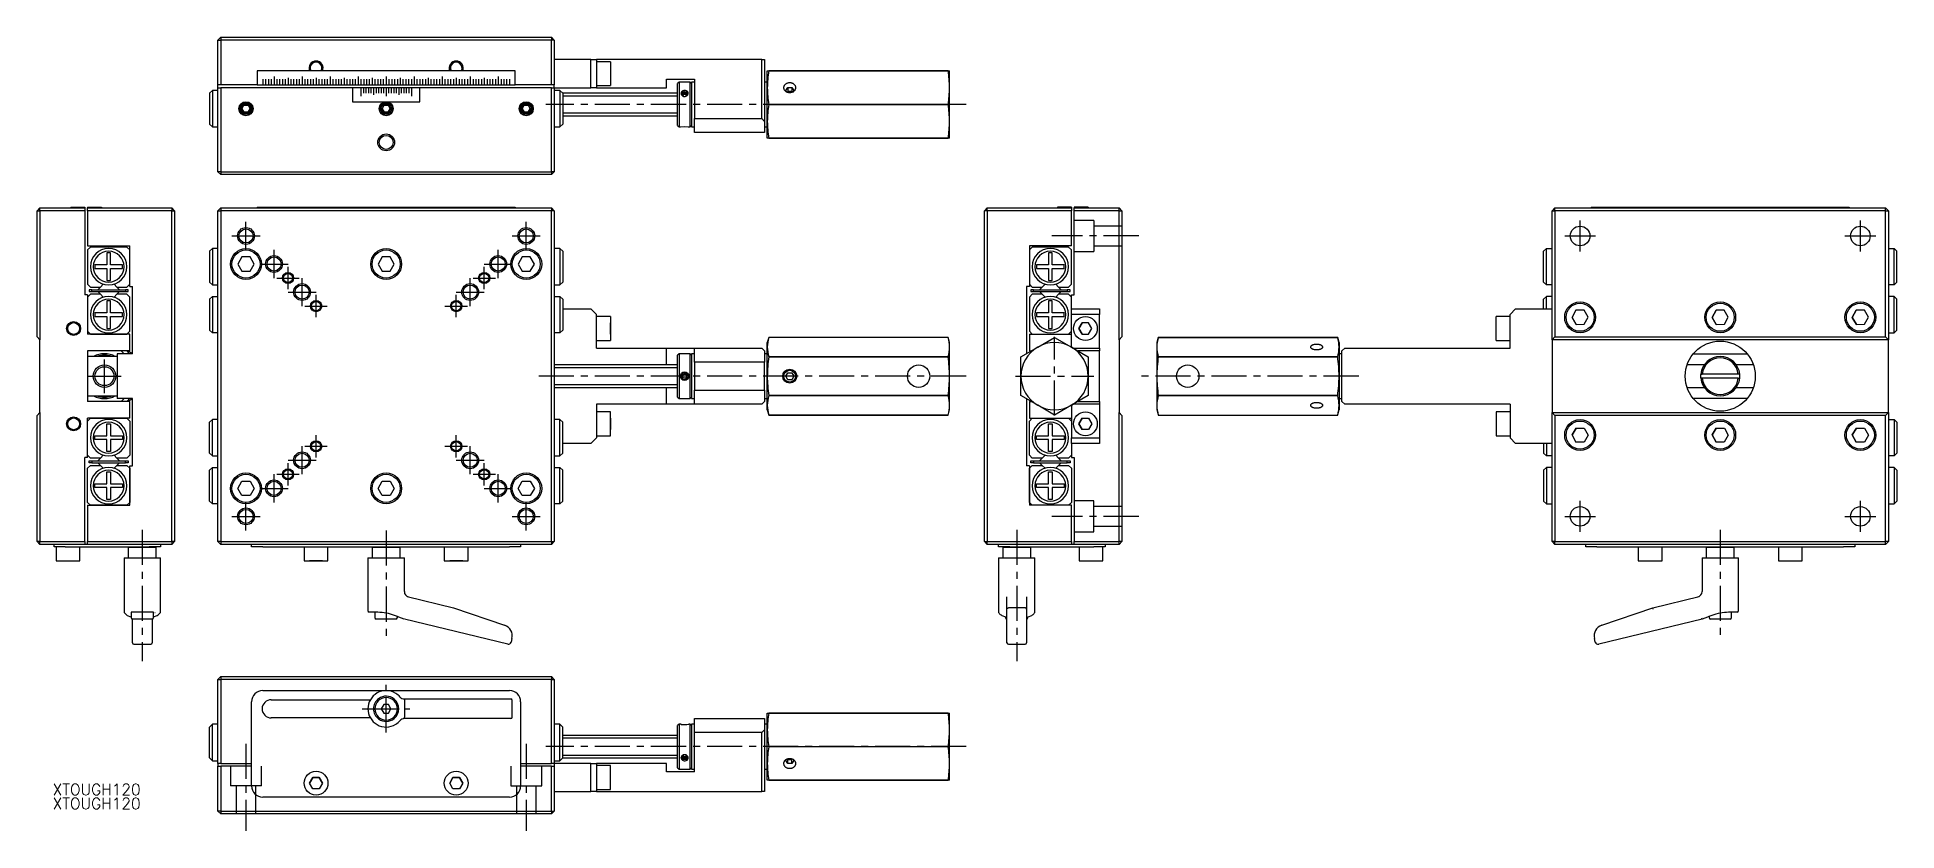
# Model space of a CAD drawing. Extents: x 10 to 673, y 6 to 288.
import ezdxf

# ---------------------------------------------------------------- set-up
doc = ezdxf.new("R2010")
doc.units = 0
doc.header["$LTSCALE"] = 10
doc.linetypes.add('CENTER', pattern=[2, 1.25, -0.25, 0.25, -0.25])
doc.linetypes.add('DASHED', pattern=[3.5, 2, -1.5])
doc.layers.get('0').update_dxf_attribs({"linetype": 'CONTINUOUS'})
doc.layers.add('CENTER', color=1, linetype='CENTER')
doc.styles.get("Standard").update_dxf_attribs({"font": 'txt.shx', "bigfont": '@extfont2.shx'})

msp = doc.modelspace()

# ---------------------------------------------------------------- texts
at = {"color": 7, "linetype": 'CONTINUOUS'}
for p in [(15.019792, 18.217708), (15.019792, 13.217708)]:
    msp.add_text('XTOUGH120', height=4, dxfattribs=at).set_placement(p)

# ---------------------------------------------------------------- linework, layer by layer
at = {"color": 7, "linetype": 'CONTINUOUS'}
for p, q in [((75, 288.5), (74, 287.5)), ((74, 271.5), (74, 287.5)), ((74, 287.5), (75, 287.5)), ((75, 288.5), (75, 287.5)), ((75, 288.5), (193, 288.5)), ((75, 287.5), (75, 271.5)), ((193, 287.5), (75, 287.5)), ((193, 288.5), (193, 287.5)), ((194, 287.5), (193, 288.5)), ((193, 271.5), (193, 287.5)), ((194, 287.5), (193, 287.5)), ((194, 287.5), (194, 271.5)), ((207, 280.5), (194, 280.5)), ((207, 270.5), (207, 280.5)), ((207, 280.5), (209, 280.5)), ((209, 280.5), (209, 270.5)), ((268, 280.5), (209, 280.5)), ((214, 279.75), (209, 279.75)), ((214, 279.75), (214, 271.25)), ((268, 259.5), (268, 280.5)), ((268, 280.5), (269, 280.5)), ((269, 280.5), (269, 258.5)), ((88, 276.5), (88, 271.5)), ((180, 276.5), (88, 276.5)), ((88, 276.5), (88, 271.5)), ((180, 271.5), (180, 276.5)), ((234, 273.5), (244, 273.5)), ((234, 270.5), (234, 273.5)), ((238.5, 272.5), (238, 272)), ((238.5, 272.5), (238.5, 256.5)), ((242.5, 272.5), (238.5, 272.5)), ((242.5, 256.5), (242.5, 272.5)), ((243, 272), (242.5, 272.5)), ((243, 272.5), (243, 264.5)), ((244, 272.5), (243, 272.5)), ((244, 273.5), (244, 259.5)), ((270, 272.5), (269, 272.5)), ((270, 276.5), (270.495706, 276.5)), ((270, 270.5), (270, 276.5)), ((270.495706, 276.488896), (270.495706, 276.5)), ((270.495706, 276.5), (334.504294, 276.5)), ((334.504294, 276.488896), (270.495706, 276.488896)), ((276.795489, 271.989754), (276.95, 272.075)), ((276.95, 272.075), (277.112502, 272.14826)), ((277.112502, 272.14826), (277.281758, 272.208975)), ((277.281758, 272.208975), (277.45648, 272.256684)), ((277.45648, 272.256684), (277.635339, 272.291024)), ((277.635339, 272.291024), (277.816973, 272.311733)), ((277.816973, 272.311733), (278, 272.318653)), ((278, 272.318653), (278.183027, 272.311733)), ((278.183027, 272.311733), (278.364661, 272.291024)), ((278.364661, 272.291024), (278.54352, 272.256684)), ((278.54352, 272.256684), (278.718242, 272.208975)), ((278.718242, 272.208975), (278.887498, 272.14826)), ((278.887498, 272.14826), (279.05, 272.075)), ((279.05, 272.075), (279.204511, 271.989754)), ((334.504294, 276.488896), (334.504294, 276.5)), ((334.504294, 276.5), (335, 276.5)), ((335, 270.5), (335, 276.5)), ((72, 269.5), (71, 268.5)), ((71, 268.5), (71, 263)), ((72, 269.5), (72, 263)), ((74, 269.5), (72, 269.5)), ((74, 270.5), (74, 271.5)), ((75, 271.5), (74, 271.5)), ((74, 240.5), (74, 270.5)), ((74, 270.5), (75, 270.5)), ((87.99, 271.5), (75, 271.5)), ((75, 270.5), (75, 240.5)), ((121.99, 270.5), (75, 270.5)), ((88, 271.5), (90, 271.5)), ((90, 271.5), (91, 271.5)), ((91, 271.5), (92, 271.5)), ((92, 271.5), (93, 271.5)), ((93, 271.5), (94, 271.5)), ((94, 271.5), (95, 271.5)), ((95, 271.5), (96, 271.5)), ((96, 271.5), (97, 271.5)), ((97, 271.5), (98, 271.5)), ((98, 271.5), (99, 271.5)), ((99, 271.5), (100, 271.5)), ((100, 271.5), (101, 271.5)), ((101, 271.5), (102, 271.5)), ((102, 271.5), (103, 271.5)), ((103, 271.5), (104, 271.5)), ((104, 271.5), (105, 271.5)), ((105, 271.5), (106, 271.5)), ((106, 271.5), (107, 271.5)), ((107, 271.5), (108, 271.5)), ((108, 271.5), (109, 271.5)), ((109, 271.5), (110, 271.5)), ((110, 271.5), (111, 271.5)), ((111, 271.5), (112, 271.5)), ((112, 271.5), (113, 271.5)), ((113, 271.5), (114, 271.5)), ((114, 271.5), (115, 271.5)), ((115, 271.5), (116, 271.5)), ((116, 271.5), (117, 271.5)), ((117, 271.5), (118, 271.5)), ((118, 271.5), (119, 271.5)), ((119, 271.5), (120, 271.5)), ((120, 271.5), (121, 271.5)), ((121, 271.5), (122, 271.5)), ((122, 271.5), (123, 271.5)), ((122, 270.5), (122, 265.5)), ((125, 270.5), (122, 270.5)), ((122, 270.5), (122, 265.5)), ((122, 265.5), (146, 265.5)), ((123, 271.5), (124, 271.5)), ((124, 271.5), (125, 271.5)), ((125, 271.5), (126, 271.5)), ((125.9, 270.5), (125, 270.5)), ((126.8, 270.5), (125.9, 270.5)), ((126, 271.5), (127, 271.5)), ((127.7, 270.5), (126.8, 270.5)), ((127, 271.5), (128, 271.5)), ((128.6, 270.5), (127.7, 270.5)), ((128, 271.5), (129, 271.5)), ((129.5, 270.5), (128.6, 270.5)), ((129, 271.5), (130, 271.5)), ((130.4, 270.5), (129.5, 270.5)), ((130, 271.5), (131, 271.5)), ((131.3, 270.5), (130.4, 270.5)), ((131, 271.5), (132, 271.5)), ((132.2, 270.5), (131.3, 270.5)), ((132, 271.5), (133, 271.5)), ((133.1, 270.5), (132.2, 270.5)), ((133, 271.5), (134, 271.5)), ((134, 270.5), (133.1, 270.5)), ((134, 271.5), (135, 271.5)), ((134.9, 270.5), (134, 270.5)), ((135.8, 270.5), (134.9, 270.5)), ((135, 271.5), (136, 271.5)), ((136.7, 270.5), (135.8, 270.5)), ((136, 271.5), (137, 271.5)), ((137.6, 270.5), (136.7, 270.5)), ((137, 271.5), (138, 271.5)), ((138.5, 270.5), (137.6, 270.5)), ((138, 271.5), (139, 271.5)), ((139.4, 270.5), (138.5, 270.5)), ((139, 271.5), (140, 271.5)), ((140.3, 270.5), (139.4, 270.5)), ((140, 271.5), (141, 271.5)), ((141.2, 270.5), (140.3, 270.5)), ((141, 271.5), (142, 271.5)), ((142.1, 270.5), (141.2, 270.5)), ((142, 271.5), (143, 271.5)), ((143, 270.5), (142.1, 270.5)), ((143, 271.5), (144, 271.5)), ((146, 270.5), (143, 270.5)), ((144, 271.5), (145, 271.5)), ((145, 271.5), (146, 271.5)), ((146, 271.5), (147, 271.5)), ((146, 265.5), (146, 270.5)), ((193, 270.5), (146.01, 270.5)), ((147, 271.5), (148, 271.5)), ((148, 271.5), (149, 271.5)), ((149, 271.5), (150, 271.5)), ((150, 271.5), (151, 271.5)), ((151, 271.5), (152, 271.5)), ((152, 271.5), (153, 271.5)), ((153, 271.5), (154, 271.5)), ((154, 271.5), (155, 271.5)), ((155, 271.5), (156, 271.5)), ((156, 271.5), (157, 271.5)), ((157, 271.5), (158, 271.5)), ((158, 271.5), (159, 271.5)), ((159, 271.5), (160, 271.5)), ((160, 271.5), (161, 271.5)), ((161, 271.5), (162, 271.5)), ((162, 271.5), (163, 271.5)), ((163, 271.5), (164, 271.5)), ((164, 271.5), (165, 271.5)), ((165, 271.5), (166, 271.5)), ((166, 271.5), (167, 271.5)), ((167, 271.5), (168, 271.5)), ((168, 271.5), (169, 271.5)), ((169, 271.5), (170, 271.5)), ((170, 271.5), (171, 271.5)), ((171, 271.5), (172, 271.5)), ((172, 271.5), (173, 271.5)), ((173, 271.5), (174, 271.5)), ((174, 271.5), (175, 271.5)), ((175, 271.5), (176, 271.5)), ((176, 271.5), (177, 271.5)), ((177, 271.5), (178, 271.5)), ((178, 271.5), (180, 271.5)), ((193, 271.5), (180.01, 271.5)), ((194, 271.5), (193, 271.5)), ((193, 240.5), (193, 270.5)), ((193, 270.5), (194, 270.5)), ((194, 270.5), (194, 271.5)), ((194, 270.5), (207, 270.5)), ((194, 270.5), (194, 240.5)), ((196, 269.5), (194, 269.5)), ((196, 269.5), (196, 263)), ((197, 268.5), (196, 269.5)), ((197, 268.5), (197, 263)), ((237.999981, 268.5), (197, 268.5)), ((209, 270.5), (207, 270.5)), ((209, 271.25), (214, 271.25)), ((209, 270.5), (234, 270.5)), ((238, 257), (238, 272)), ((239.256498, 268.60969), (239.25, 268.500001)), ((239.25, 268.500001), (239.257578, 268.380388)), ((239.281873, 268.740441), (239.256498, 268.60969)), ((239.257578, 268.380388), (239.283914, 268.246949)), ((239.328078, 268.870668), (239.281873, 268.740441)), ((239.283259, 268.248054), (239.31147, 268.335295)), ((239.283914, 268.246949), (239.3297, 268.113627)), ((239.31147, 268.335295), (239.348006, 268.420188)), ((239.392241, 268.991017), (239.328078, 268.870668)), ((239.3297, 268.113627), (239.393949, 267.98505)), ((239.348006, 268.420188), (239.392611, 268.502137)), ((239.473836, 269.102195), (239.392241, 268.991017)), ((239.392611, 268.502137), (239.444972, 268.58057)), ((239.393949, 267.98505), (239.474156, 267.865473)), ((239.444972, 268.58057), (239.504722, 268.654936)), ((239.573356, 269.204494), (239.473836, 269.102195)), ((239.504722, 268.654936), (239.571443, 268.724715)), ((239.571443, 268.724715), (239.644668, 268.789418)), ((239.684632, 269.292366), (239.573356, 269.204494)), ((239.633975, 268), (240.066987, 268.649519)), ((239.985358, 267.472925), (239.633975, 268)), ((239.644668, 268.789418), (239.723884, 268.848592)), ((239.810302, 269.36872), (239.684632, 269.292366)), ((239.723884, 268.848592), (239.808536, 268.901822)), ((239.808536, 268.901822), (239.89803, 268.948736)), ((239.946648, 269.431226), (239.810302, 269.36872)), ((240.066987, 268.049519), (239.833975, 267.7)), ((239.89803, 268.948736), (239.991741, 268.989004)), ((239.991741, 268.989004), (240.089012, 269.022346)), ((240.066987, 268.649519), (240.933013, 268.649519)), ((240.066987, 268.649519), (240.066987, 268.049519)), ((240.933013, 268.049519), (240.066987, 268.049519)), ((240.089012, 269.022346), (240.189162, 269.048527)), ((240.189162, 269.048527), (240.291488, 269.067365)), ((240.291488, 269.067365), (240.395275, 269.078726)), ((240.395275, 269.078726), (240.499796, 269.082532)), ((240.499796, 269.082532), (240.604318, 269.078755)), ((240.604318, 269.078755), (240.708109, 269.067423)), ((240.708109, 269.067423), (240.810443, 269.048615)), ((240.810443, 269.048615), (240.910602, 269.022462)), ((240.910602, 269.022462), (241.007886, 268.989148)), ((240.933013, 268.649519), (241.366025, 268)), ((240.933013, 268.649519), (240.933013, 268.049519)), ((241.166025, 267.7), (240.933013, 268.049519)), ((241.007886, 268.989148), (241.101612, 268.948906)), ((241.366025, 268), (241.014459, 267.472651)), ((241.101612, 268.948906), (241.191124, 268.902017)), ((241.308498, 269.297097), (241.180225, 269.373692)), ((241.191124, 268.902017), (241.275796, 268.848811)), ((241.275796, 268.848811), (241.355034, 268.78966)), ((241.421483, 269.209091), (241.308498, 269.297097)), ((241.355034, 268.78966), (241.428284, 268.724977)), ((241.519668, 269.109789), (241.421483, 269.209091)), ((241.428284, 268.724977), (241.495031, 268.655217)), ((241.433917, 267.758845), (241.530785, 267.871995)), ((241.495031, 268.655217), (241.554809, 268.580868)), ((241.602863, 268.998721), (241.519668, 269.109789)), ((241.530785, 267.871995), (241.611631, 267.994727)), ((241.554809, 268.580868), (241.6072, 268.50245)), ((241.66684, 268.881954), (241.602863, 268.998721)), ((241.6072, 268.50245), (241.651835, 268.420514)), ((241.611631, 267.994727), (241.675873, 268.127135)), ((241.651835, 268.420514), (241.688403, 268.335631)), ((241.713856, 268.755623), (241.66684, 268.881954)), ((241.675873, 268.127135), (241.719496, 268.259971)), ((241.688403, 268.335631), (241.716647, 268.248399)), ((241.741717, 268.623741), (241.713856, 268.755623)), ((241.719496, 268.259971), (241.744461, 268.397855)), ((241.75, 268.499998), (241.741717, 268.623741)), ((241.744461, 268.397855), (241.75, 268.499998)), ((270, 258.5), (270, 270.5)), ((275.9, 270.5), (275.907991, 270.658506)), ((275.906474, 270.35731), (275.9, 270.5)), ((275.925854, 270.2155), (275.906474, 270.35731)), ((275.907991, 270.658506), (275.931904, 270.815806)), ((275.958023, 270.075444), (275.925854, 270.2155)), ((275.931904, 270.815806), (275.971556, 270.970702)), ((276.002781, 269.938005), (275.958023, 270.075444)), ((275.971556, 270.970702), (276.026645, 271.122016)), ((276.059853, 269.804031), (276.002781, 269.938005)), ((276.026645, 271.122016), (276.096754, 271.268596)), ((276.128886, 269.674349), (276.059853, 269.804031)), ((276.096754, 271.268596), (276.181347, 271.409327)), ((276.209456, 269.549756), (276.128886, 269.674349)), ((276.181347, 271.409327), (276.279781, 271.543137)), ((276.301064, 269.431022), (276.209456, 269.549756)), ((276.279781, 271.543137), (276.391307, 271.669008)), ((276.403147, 269.318879), (276.301064, 269.431022)), ((276.391307, 271.669008), (276.515076, 271.785982)), ((276.515076, 269.214018), (276.403147, 269.318879)), ((276.515076, 271.785982), (276.650146, 271.893169)), ((276.636159, 269.117085), (276.515076, 269.214018)), ((276.556624, 269.451656), (277.278312, 270.534188)), ((276.933892, 268.93399), (276.556624, 269.451656)), ((276.765651, 269.028679), (276.636159, 269.117085)), ((276.650146, 271.893169), (276.795489, 271.989754)), ((276.902753, 268.949343), (276.765651, 269.028679)), ((277.04662, 268.879568), (276.902753, 268.949343)), ((277.196365, 268.819783), (277.04662, 268.879568)), ((277.278312, 269.082532), (277.121929, 268.847958)), ((277.351064, 268.770358), (277.196365, 268.819783)), ((277.278312, 270.534188), (278.721688, 270.534188)), ((277.278312, 270.534188), (277.278312, 269.082532)), ((278.721688, 269.082532), (277.278312, 269.082532)), ((277.509765, 268.731596), (277.351064, 268.770358)), ((277.671488, 268.703737), (277.509765, 268.731596)), ((277.835236, 268.686953), (277.671488, 268.703737)), ((278, 268.681347), (277.835236, 268.686953)), ((278.164764, 268.686953), (278, 268.681347)), ((278.328512, 268.703737), (278.164764, 268.686953)), ((278.490235, 268.731596), (278.328512, 268.703737)), ((278.648936, 268.770358), (278.490235, 268.731596)), ((278.803635, 268.819783), (278.648936, 268.770358)), ((278.721688, 270.534188), (279.443376, 269.451656)), ((278.721688, 270.534188), (278.721688, 269.082532)), ((278.878071, 268.847958), (278.721688, 269.082532)), ((278.95338, 268.879568), (278.803635, 268.819783)), ((279.097247, 268.949343), (278.95338, 268.879568)), ((279.443376, 269.451656), (279.065955, 268.933759)), ((279.234349, 269.028679), (279.097247, 268.949343)), ((279.204511, 271.989754), (279.349854, 271.893169)), ((279.363841, 269.117085), (279.234349, 269.028679)), ((279.349854, 271.893169), (279.484924, 271.785982)), ((279.484924, 269.214018), (279.363841, 269.117085)), ((279.484924, 271.785982), (279.608693, 271.669008)), ((279.596853, 269.318879), (279.484924, 269.214018)), ((279.698936, 269.431022), (279.596853, 269.318879)), ((279.608693, 271.669008), (279.720219, 271.543137)), ((279.790544, 269.549756), (279.698936, 269.431022)), ((279.720219, 271.543137), (279.818653, 271.409327)), ((279.871114, 269.674349), (279.790544, 269.549756)), ((279.818653, 271.409327), (279.903246, 271.268596)), ((279.940147, 269.804031), (279.871114, 269.674349)), ((279.903246, 271.268596), (279.973355, 271.122016)), ((279.997219, 269.938005), (279.940147, 269.804031)), ((279.973355, 271.122016), (280.028444, 270.970702)), ((280.041977, 270.075444), (279.997219, 269.938005)), ((280.028444, 270.970702), (280.068096, 270.815806)), ((280.074146, 270.2155), (280.041977, 270.075444)), ((280.068096, 270.815806), (280.092009, 270.658506)), ((280.093526, 270.35731), (280.074146, 270.2155)), ((280.092009, 270.658506), (280.1, 270.5)), ((280.1, 270.5), (280.093526, 270.35731)), ((335, 258.5), (335, 270.5)), ((71, 263), (71, 257.5)), ((72, 263), (72, 256.5)), ((82.556624, 263), (83.278312, 264.25)), ((83.278312, 261.75), (82.556624, 263)), ((82.556624, 263), (83.278312, 261.75)), ((83.278312, 264.25), (84.721688, 264.25)), ((84.721688, 261.75), (83.278312, 261.75)), ((83.278312, 261.75), (84.721688, 261.75)), ((84.721688, 264.25), (85.443376, 263)), ((85.443376, 263), (84.721688, 261.75)), ((84.721688, 261.75), (85.443376, 263)), ((132.556624, 263), (133.278312, 264.25)), ((133.278312, 261.75), (132.556624, 263)), ((132.556624, 263), (133.278312, 261.75)), ((133.278312, 264.25), (134.721688, 264.25)), ((134.721688, 261.75), (133.278312, 261.75)), ((133.278312, 261.75), (134.721688, 261.75)), ((134.721688, 264.25), (135.443376, 263)), ((135.443376, 263), (134.721688, 261.75)), ((134.721688, 261.75), (135.443376, 263)), ((182.556624, 263), (183.278312, 264.25)), ((183.278312, 261.75), (182.556624, 263)), ((182.556624, 263), (183.278312, 261.75)), ((183.278312, 264.25), (184.721688, 264.25)), ((184.721688, 261.75), (183.278312, 261.75)), ((183.278312, 261.75), (184.721688, 261.75)), ((184.721688, 264.25), (185.443376, 263)), ((185.443376, 263), (184.721688, 261.75)), ((184.721688, 261.75), (185.443376, 263)), ((196, 263), (196, 256.5)), ((197, 263), (197, 257.5)), ((197, 260.5), (237.999981, 260.5)), ((243, 264.5), (243, 256.5)), ((244, 254.5), (244, 259.5)), ((244, 259.5), (268, 259.5)), ((269, 258.5), (268, 259.5)), ((270.495706, 264.488896), (270.495706, 264.511104)), ((270.495706, 264.511104), (334.504294, 264.511104)), ((334.504294, 264.488896), (270.495706, 264.488896)), ((334.504294, 264.488896), (334.504294, 264.511104)), ((71, 257.5), (72, 256.5)), ((72, 256.5), (74, 256.5)), ((194, 256.5), (196, 256.5)), ((196, 256.5), (197, 257.5)), ((238, 257), (238.5, 256.5)), ((238.5, 256.5), (239.000005, 256.5)), ((241.75, 256.5), (242.5, 256.5)), ((242.5, 256.5), (243, 257)), ((243, 256.5), (244, 256.5)), ((269, 254.5), (244, 254.5)), ((269, 258.5), (269, 254.5)), ((269, 256.5), (270, 256.5)), ((270, 252.5), (270, 258.5)), ((270.495706, 252.5), (270, 252.5)), ((270.495706, 252.511104), (334.504294, 252.511104)), ((270.495706, 252.5), (270.495706, 252.511104)), ((334.504294, 252.5), (270.495706, 252.5)), ((334.504294, 252.5), (334.504294, 252.511104)), ((335, 252.5), (334.504294, 252.5)), ((335, 252.5), (335, 258.5)), ((75, 240.5), (74, 240.5)), ((74, 240.5), (75, 239.5)), ((75, 240.5), (75, 239.5)), ((75, 240.5), (193, 240.5)), ((193, 239.5), (75, 239.5)), ((193, 240.5), (193, 239.5)), ((194, 240.5), (193, 240.5)), ((194, 240.5), (193, 239.5)), ((9.5, 226.621019), (10.5, 227.621019)), ((9.5, 181.621019), (9.5, 226.621019)), ((9.5, 226.621019), (10.5, 226.621019)), ((10.5, 226.621019), (10.5, 227.621019)), ((10.5, 227.621019), (26.5, 227.621019)), ((10.5, 226.621019), (10.5, 180.621019)), ((26.5, 226.621019), (10.5, 226.621019)), ((21.5, 227.921019), (21.5, 227.621019)), ((21.5, 227.921019), (26.5, 227.921019)), ((26.5, 227.921019), (26.5, 227.621019)), ((26.5, 227.621019), (26.5, 226.621019)), ((26.5, 226.621019), (26.5, 196.621019)), ((27.5, 227.921019), (27.5, 227.621019)), ((27.5, 227.921019), (32.5, 227.921019)), ((27.5, 227.621019), (57.5, 227.621019)), ((27.5, 226.621019), (27.5, 227.621019)), ((27.5, 226.621019), (27.5, 214.121019)), ((57.5, 226.621019), (27.5, 226.621019)), ((32.5, 227.921019), (32.5, 227.621019)), ((57.5, 227.621019), (57.5, 226.621019)), ((57.5, 227.621019), (58.5, 226.621019)), ((57.5, 108.621019), (57.5, 226.621019)), ((57.5, 226.621019), (58.5, 226.621019)), ((58.5, 226.621019), (58.5, 108.621019)), ((75, 227.621019), (74, 226.621019)), ((74, 226.621019), (75, 226.621019)), ((74, 108.621019), (74, 226.621019)), ((75, 227.621019), (75, 226.621019)), ((75, 227.621019), (193, 227.621019)), ((75, 226.621019), (75, 108.621019)), ((193, 226.621019), (75, 226.621019)), ((88, 227.921019), (88, 227.621019)), ((88, 227.921019), (90, 227.921019)), ((90, 227.921019), (91, 227.921019)), ((91, 227.921019), (92, 227.921019)), ((92, 227.921019), (93, 227.921019)), ((93, 227.921019), (94, 227.921019)), ((94, 227.921019), (95, 227.921019)), ((95, 227.921019), (96, 227.921019)), ((96, 227.921019), (97, 227.921019)), ((97, 227.921019), (98, 227.921019)), ((98, 227.921019), (99, 227.921019)), ((99, 227.921019), (100, 227.921019)), ((100, 227.921019), (101, 227.921019)), ((101, 227.921019), (102, 227.921019)), ((102, 227.921019), (103, 227.921019)), ((103, 227.921019), (104, 227.921019)), ((104, 227.921019), (105, 227.921019)), ((105, 227.921019), (106, 227.921019)), ((106, 227.921019), (107, 227.921019)), ((107, 227.921019), (108, 227.921019)), ((108, 227.921019), (109, 227.921019)), ((109, 227.921019), (110, 227.921019)), ((110, 227.921019), (111, 227.921019)), ((111, 227.921019), (112, 227.921019)), ((112, 227.921019), (113, 227.921019)), ((113, 227.921019), (114, 227.921019)), ((114, 227.921019), (115, 227.921019)), ((115, 227.921019), (116, 227.921019)), ((116, 227.921019), (117, 227.921019)), ((117, 227.921019), (118, 227.921019)), ((118, 227.921019), (119, 227.921019)), ((119, 227.921019), (120, 227.921019)), ((120, 227.921019), (121, 227.921019)), ((121, 227.921019), (121.99, 227.921019)), ((122, 227.921019), (122, 227.621019)), ((122, 227.921019), (146, 227.921019)), ((146, 227.921019), (146, 227.621019)), ((146.01, 227.921019), (147, 227.921019)), ((147, 227.921019), (148, 227.921019)), ((148, 227.921019), (149, 227.921019)), ((149, 227.921019), (150, 227.921019)), ((150, 227.921019), (151, 227.921019)), ((151, 227.921019), (152, 227.921019)), ((152, 227.921019), (153, 227.921019)), ((153, 227.921019), (154, 227.921019)), ((154, 227.921019), (155, 227.921019)), ((155, 227.921019), (156, 227.921019)), ((156, 227.921019), (157, 227.921019)), ((157, 227.921019), (158, 227.921019)), ((158, 227.921019), (159, 227.921019)), ((159, 227.921019), (160, 227.921019)), ((160, 227.921019), (161, 227.921019)), ((161, 227.921019), (162, 227.921019)), ((162, 227.921019), (163, 227.921019)), ((163, 227.921019), (164, 227.921019)), ((164, 227.921019), (165, 227.921019)), ((165, 227.921019), (166, 227.921019)), ((166, 227.921019), (167, 227.921019)), ((167, 227.921019), (168, 227.921019)), ((168, 227.921019), (169, 227.921019)), ((169, 227.921019), (170, 227.921019)), ((170, 227.921019), (171, 227.921019)), ((171, 227.921019), (172, 227.921019)), ((172, 227.921019), (173, 227.921019)), ((173, 227.921019), (174, 227.921019)), ((174, 227.921019), (175, 227.921019)), ((175, 227.921019), (176, 227.921019)), ((176, 227.921019), (177, 227.921019)), ((177, 227.921019), (178, 227.921019)), ((178, 227.921019), (180, 227.921019)), ((180, 227.921019), (180, 227.621019)), ((193, 227.621019), (193, 226.621019)), ((194, 226.621019), (193, 227.621019)), ((193, 108.621019), (193, 226.621019)), ((194, 226.621019), (193, 226.621019)), ((194, 226.621019), (194, 108.621019)), ((348.5, 227.621019), (347.5, 226.621019)), ((348.5, 226.621019), (347.5, 226.621019)), ((347.5, 108.621019), (347.5, 226.621019)), ((348.5, 226.621019), (348.5, 227.621019)), ((348.5, 227.621019), (378.5, 227.621019)), ((378.5, 226.621019), (348.5, 226.621019)), ((348.5, 226.621019), (348.5, 108.621019)), ((373.5, 227.921019), (378.5, 227.921019)), ((374.222727, 227.921019), (373.5, 227.921019)), ((373.5, 227.921019), (373.5, 227.621019)), ((374.093182, 227.921019), (375.272727, 227.921019)), ((374.229545, 227.921019), (374.093182, 227.921019)), ((374.625, 227.921019), (374.093182, 227.921019)), ((374.093182, 227.921019), (374.222727, 227.921019)), ((374.222792, 227.921019), (374.093182, 227.921019)), ((374.093182, 227.921019), (374.222781, 227.921019)), ((374.222698, 227.921019), (374.093182, 227.921019)), ((374.093182, 227.921019), (374.222781, 227.921019)), ((374.093182, 227.921019), (374.222781, 227.921019)), ((374.222733, 227.921019), (374.093182, 227.921019)), ((374.113636, 227.921019), (374.222727, 227.921019)), ((374.222727, 227.921019), (374.113636, 227.921019)), ((374.113636, 227.921019), (374.222727, 227.921019)), ((374.222727, 227.921019), (374.113636, 227.921019)), ((374.284091, 227.921019), (374.229545, 227.921019)), ((374.365909, 227.921019), (374.284091, 227.921019)), ((375.272727, 227.921019), (374.365909, 227.921019)), ((375.286364, 227.921019), (374.625, 227.921019)), ((375.163636, 227.921019), (375.15488, 227.921019)), ((375.163636, 227.921019), (375.15488, 227.921019)), ((375.293182, 227.921019), (375.156751, 227.921019)), ((375.293182, 227.921019), (375.156751, 227.921019)), ((375.286364, 227.921019), (375.156761, 227.921019)), ((375.156763, 227.921019), (375.286364, 227.921019)), ((375.156764, 227.921019), (375.163636, 227.921019)), ((375.156764, 227.921019), (375.163636, 227.921019)), ((375.163636, 227.921019), (375.156818, 227.921019)), ((375.156818, 227.921019), (375.163636, 227.921019)), ((375.163636, 227.921019), (375.156818, 227.921019)), ((375.286364, 227.921019), (375.156853, 227.921019)), ((375.156857, 227.921019), (375.286364, 227.921019)), ((375.156857, 227.921019), (375.286364, 227.921019)), ((375.156892, 227.921019), (375.163653, 227.921019)), ((375.272727, 227.921019), (375.163636, 227.921019)), ((375.163636, 227.921019), (375.272727, 227.921019)), ((378.5, 227.921019), (375.163636, 227.921019)), ((375.163653, 227.921019), (375.293182, 227.921019)), ((375.163653, 227.921019), (375.293182, 227.921019)), ((378.5, 227.921019), (375.5, 227.921019)), ((378.5, 227.921019), (375.5, 227.921019)), ((378.5, 227.921019), (375.5, 227.921019)), ((378.5, 227.921019), (376, 227.921019)), ((378.5, 227.921019), (376, 227.921019)), ((378.5, 227.921019), (376.5, 227.921019)), ((378.5, 227.921019), (376.5, 227.921019)), ((378.5, 227.921019), (376.5, 227.921019)), ((378.5, 227.921019), (376.5, 227.921019)), ((378.5, 227.921019), (376.5, 227.921019)), ((378.5, 227.921019), (376.5, 227.921019)), ((378.5, 227.921019), (376.5, 227.921019)), ((378.5, 227.921019), (376.5, 227.921019)), ((378.5, 227.921019), (376.5, 227.921019)), ((378.5, 227.921019), (376.5, 227.921019)), ((378.5, 227.921019), (376.5, 227.921019)), ((378.5, 227.921019), (376.5, 227.921019)), ((378.5, 227.921019), (376.5, 227.921019)), ((378.5, 227.921019), (376.5, 227.921019)), ((378.5, 227.921019), (376.5, 227.921019)), ((378.5, 227.921019), (376.5, 227.921019)), ((378.5, 227.921019), (378.5, 227.621019)), ((378.5, 227.621019), (378.5, 226.621019)), ((378.5, 214.121019), (378.5, 226.621019)), ((379.5, 227.921019), (384.5, 227.921019)), ((381.5, 227.921019), (379.5, 227.921019)), ((381.5, 227.921019), (379.5, 227.921019)), ((381.5, 227.921019), (379.5, 227.921019)), ((381.5, 227.921019), (379.5, 227.921019)), ((382.5, 227.921019), (379.5, 227.921019)), ((381.5, 227.921019), (379.5, 227.921019)), ((381.5, 227.921019), (379.5, 227.921019)), ((381.5, 227.921019), (379.5, 227.921019)), ((381.5, 227.921019), (379.5, 227.921019)), ((382, 227.921019), (379.5, 227.921019)), ((381.5, 227.921019), (379.5, 227.921019)), ((381.5, 227.921019), (379.5, 227.921019)), ((381.5, 227.921019), (379.5, 227.921019)), ((381.5, 227.921019), (379.5, 227.921019)), ((382.5, 227.921019), (379.5, 227.921019)), ((381.5, 227.921019), (379.5, 227.921019)), ((381.5, 227.921019), (379.5, 227.921019)), ((381.5, 227.921019), (379.5, 227.921019)), ((381.5, 227.921019), (379.5, 227.921019)), ((382, 227.921019), (379.5, 227.921019)), ((381.5, 227.921019), (379.5, 227.921019)), ((381.5, 227.921019), (379.5, 227.921019)), ((381.5, 227.921019), (379.5, 227.921019)), ((381.5, 227.921019), (379.5, 227.921019)), ((382.5, 227.921019), (379.5, 227.921019)), ((381.5, 227.921019), (379.5, 227.921019)), ((381.5, 227.921019), (379.5, 227.921019)), ((381.5, 227.921019), (379.5, 227.921019)), ((381.5, 227.921019), (379.5, 227.921019)), ((382, 227.921019), (379.5, 227.921019)), ((381.5, 227.921019), (379.5, 227.921019)), ((381.5, 227.921019), (379.5, 227.921019)), ((381.5, 227.921019), (379.5, 227.921019)), ((381.5, 227.921019), (379.5, 227.921019)), ((382.5, 227.921019), (379.5, 227.921019)), ((381.5, 227.921019), (379.5, 227.921019)), ((381.5, 227.921019), (379.5, 227.921019)), ((381.5, 227.921019), (379.5, 227.921019)), ((381.5, 227.921019), (379.5, 227.921019)), ((382, 227.921019), (379.5, 227.921019)), ((381.5, 227.921019), (379.5, 227.921019)), ((381.5, 227.921019), (379.5, 227.921019)), ((381.5, 227.921019), (379.5, 227.921019)), ((381.5, 227.921019), (379.5, 227.921019)), ((382.5, 227.921019), (379.5, 227.921019)), ((381.5, 227.921019), (379.5, 227.921019)), ((381.5, 227.921019), (379.5, 227.921019)), ((381.5, 227.921019), (379.5, 227.921019)), ((381.5, 227.921019), (379.5, 227.921019)), ((382, 227.921019), (379.5, 227.921019)), ((381.5, 227.921019), (379.5, 227.921019)), ((381.5, 227.921019), (379.5, 227.921019)), ((381.5, 227.921019), (379.5, 227.921019)), ((381.5, 227.921019), (379.5, 227.921019)), ((382.5, 227.921019), (379.5, 227.921019)), ((381.5, 227.921019), (379.5, 227.921019)), ((381.5, 227.921019), (379.5, 227.921019)), ((381.5, 227.921019), (379.5, 227.921019)), ((381.5, 227.921019), (379.5, 227.921019)), ((382, 227.921019), (379.5, 227.921019)), ((381.5, 227.921019), (379.5, 227.921019)), ((381.5, 227.921019), (379.5, 227.921019)), ((381.5, 227.921019), (379.5, 227.921019)), ((381.5, 227.921019), (379.5, 227.921019)), ((382.5, 227.921019), (379.5, 227.921019)), ((381.5, 227.921019), (379.5, 227.921019)), ((381.5, 227.921019), (379.5, 227.921019)), ((381.5, 227.921019), (379.5, 227.921019)), ((381.5, 227.921019), (379.5, 227.921019)), ((382, 227.921019), (379.5, 227.921019)), ((381.5, 227.921019), (379.5, 227.921019)), ((381.5, 227.921019), (379.5, 227.921019)), ((381.5, 227.921019), (379.5, 227.921019)), ((381.5, 227.921019), (379.5, 227.921019)), ((382.5, 227.921019), (379.5, 227.921019)), ((381.5, 227.921019), (379.5, 227.921019)), ((381.5, 227.921019), (379.5, 227.921019)), ((381.5, 227.921019), (379.5, 227.921019)), ((381.5, 227.921019), (379.5, 227.921019)), ((382, 227.921019), (379.5, 227.921019)), ((381.5, 227.921019), (379.5, 227.921019)), ((381.5, 227.921019), (379.5, 227.921019)), ((381.5, 227.921019), (379.5, 227.921019)), ((381.5, 227.921019), (379.5, 227.921019)), ((382.5, 227.921019), (379.5, 227.921019)), ((381.5, 227.921019), (379.5, 227.921019)), ((381.5, 227.921019), (379.5, 227.921019)), ((381.5, 227.921019), (379.5, 227.921019)), ((381.5, 227.921019), (379.5, 227.921019)), ((382.922727, 227.921019), (379.5, 227.921019)), ((379.5, 227.921019), (379.5, 227.621019)), ((379.5, 227.621019), (395.5, 227.621019)), ((379.5, 226.621019), (379.5, 227.621019)), ((395.5, 226.621019), (379.5, 226.621019)), ((379.5, 196.621019), (379.5, 226.621019)), ((382.922781, 227.921019), (382.793182, 227.921019)), ((382.793182, 227.921019), (382.922781, 227.921019)), ((382.922781, 227.921019), (382.793182, 227.921019)), ((382.793182, 227.921019), (382.922781, 227.921019)), ((382.922792, 227.921019), (382.793182, 227.921019)), ((382.793182, 227.921019), (382.922781, 227.921019)), ((382.922792, 227.921019), (382.793182, 227.921019)), ((382.793182, 227.921019), (382.922781, 227.921019)), ((382.793182, 227.921019), (382.922727, 227.921019)), ((382.793182, 227.921019), (382.922727, 227.921019)), ((382.922792, 227.921019), (382.793182, 227.921019)), ((382.793182, 227.921019), (382.922781, 227.921019)), ((382.922792, 227.921019), (382.793182, 227.921019)), ((382.793182, 227.921019), (382.922781, 227.921019)), ((382.922792, 227.921019), (382.793182, 227.921019)), ((382.793182, 227.921019), (382.922781, 227.921019)), ((382.922792, 227.921019), (382.793182, 227.921019)), ((382.793182, 227.921019), (382.922781, 227.921019)), ((383.052187, 227.921019), (382.793182, 227.921019)), ((382.793182, 227.921019), (382.92281, 227.921019)), ((382.793182, 227.921019), (382.922727, 227.921019)), ((382.793182, 227.921019), (382.922781, 227.921019)), ((382.922816, 227.921019), (382.793182, 227.921019)), ((382.922816, 227.921019), (382.793182, 227.921019)), ((382.922816, 227.921019), (382.793182, 227.921019)), ((382.922816, 227.921019), (382.793182, 227.921019)), ((382.8, 227.921019), (383.052233, 227.921019)), ((383.543182, 227.921019), (382.8, 227.921019)), ((382.922789, 227.921019), (382.8, 227.921019)), ((382.8, 227.921019), (382.922716, 227.921019)), ((382.922789, 227.921019), (382.8, 227.921019)), ((382.8, 227.921019), (382.922716, 227.921019)), ((382.922794, 227.921019), (382.8, 227.921019)), ((382.8, 227.921019), (382.924288, 227.921019)), ((382.922794, 227.921019), (382.8, 227.921019)), ((382.8, 227.921019), (382.924288, 227.921019)), ((382.922794, 227.921019), (382.8, 227.921019)), ((382.8, 227.921019), (382.924288, 227.921019)), ((382.922794, 227.921019), (382.8, 227.921019)), ((382.8, 227.921019), (382.924288, 227.921019)), ((382.922779, 227.921019), (382.8, 227.921019)), ((382.8, 227.921019), (382.922716, 227.921019)), ((382.922779, 227.921019), (382.8, 227.921019)), ((382.8, 227.921019), (382.922716, 227.921019)), ((382.8, 227.921019), (382.922727, 227.921019)), ((382.922727, 227.921019), (382.8, 227.921019)), ((382.813636, 227.921019), (382.922727, 227.921019)), ((382.922727, 227.921019), (382.813636, 227.921019)), ((382.813636, 227.921019), (382.92281, 227.921019)), ((382.922727, 227.921019), (382.813636, 227.921019)), ((382.813636, 227.921019), (382.922727, 227.921019)), ((382.922727, 227.921019), (382.813636, 227.921019)), ((382.813636, 227.921019), (382.92281, 227.921019)), ((382.922727, 227.921019), (382.813636, 227.921019)), ((382.813636, 227.921019), (382.92281, 227.921019)), ((382.922727, 227.921019), (382.813636, 227.921019)), ((382.813636, 227.921019), (382.922727, 227.921019)), ((382.922727, 227.921019), (382.813636, 227.921019)), ((382.813636, 227.921019), (382.922727, 227.921019)), ((382.922727, 227.921019), (382.813636, 227.921019)), ((382.813636, 227.921019), (382.922727, 227.921019)), ((382.922727, 227.921019), (382.813636, 227.921019)), ((383.679545, 227.921019), (383.543182, 227.921019)), ((383.55, 227.921019), (383.679545, 227.921019)), ((383.986364, 227.921019), (383.550787, 227.921019)), ((383.979545, 227.921019), (383.679545, 227.921019)), ((383.679545, 227.921019), (383.979545, 227.921019)), ((383.863636, 227.921019), (383.85488, 227.921019)), ((383.863636, 227.921019), (383.85488, 227.921019)), ((383.863636, 227.921019), (383.85488, 227.921019)), ((383.863636, 227.921019), (383.85488, 227.921019)), ((383.863636, 227.921019), (383.85488, 227.921019)), ((383.863636, 227.921019), (383.85488, 227.921019)), ((383.863636, 227.921019), (383.85488, 227.921019)), ((383.85943, 227.921019), (383.85488, 227.921019)), ((383.863636, 227.921019), (383.856434, 227.921019)), ((383.863636, 227.921019), (383.856434, 227.921019)), ((383.863636, 227.921019), (383.856434, 227.921019)), ((383.863636, 227.921019), (383.856434, 227.921019)), ((383.856725, 227.921019), (383.863636, 227.921019)), ((383.856725, 227.921019), (383.863636, 227.921019)), ((383.856725, 227.921019), (383.863636, 227.921019)), ((383.863636, 227.921019), (383.856741, 227.921019)), ((383.863636, 227.921019), (383.856741, 227.921019)), ((383.863636, 227.921019), (383.856741, 227.921019)), ((383.863636, 227.921019), (383.856741, 227.921019)), ((383.993182, 227.921019), (383.856751, 227.921019)), ((383.993182, 227.921019), (383.856751, 227.921019)), ((383.993182, 227.921019), (383.856751, 227.921019)), ((383.993182, 227.921019), (383.856751, 227.921019)), ((383.993182, 227.921019), (383.856751, 227.921019)), ((383.856752, 227.921019), (383.863671, 227.921019)), ((383.856752, 227.921019), (383.863671, 227.921019)), ((383.993182, 227.921019), (383.856758, 227.921019)), ((383.993182, 227.921019), (383.856758, 227.921019)), ((383.993182, 227.921019), (383.856758, 227.921019)), ((383.993182, 227.921019), (383.856758, 227.921019)), ((383.986364, 227.921019), (383.856761, 227.921019)), ((383.986364, 227.921019), (383.856761, 227.921019)), ((383.986364, 227.921019), (383.856761, 227.921019)), ((383.986364, 227.921019), (383.856761, 227.921019)), ((383.986364, 227.921019), (383.856761, 227.921019)), ((383.986364, 227.921019), (383.856761, 227.921019)), ((383.986364, 227.921019), (383.856761, 227.921019)), ((383.986364, 227.921019), (383.856761, 227.921019)), ((383.856763, 227.921019), (383.986364, 227.921019)), ((383.856763, 227.921019), (383.986364, 227.921019)), ((383.856763, 227.921019), (383.986364, 227.921019)), ((383.856763, 227.921019), (383.986364, 227.921019)), ((383.856763, 227.921019), (383.986364, 227.921019)), ((383.856763, 227.921019), (383.986364, 227.921019)), ((383.856763, 227.921019), (383.986364, 227.921019)), ((383.856763, 227.921019), (383.986364, 227.921019)), ((383.856764, 227.921019), (383.857779, 227.921019)), ((383.856764, 227.921019), (383.863636, 227.921019)), ((383.856764, 227.921019), (383.857779, 227.921019)), ((383.856764, 227.921019), (383.863636, 227.921019)), ((383.856764, 227.921019), (383.863636, 227.921019)), ((383.856764, 227.921019), (383.857779, 227.921019)), ((383.856764, 227.921019), (383.863636, 227.921019)), ((383.856811, 227.921019), (383.863636, 227.921019)), ((383.856811, 227.921019), (383.863636, 227.921019)), ((383.856811, 227.921019), (383.863636, 227.921019)), ((383.856818, 227.921019), (383.863636, 227.921019)), ((383.856818, 227.921019), (383.863636, 227.921019)), ((383.863636, 227.921019), (383.856818, 227.921019)), ((383.863636, 227.921019), (383.856818, 227.921019)), ((383.863636, 227.921019), (383.856818, 227.921019)), ((383.863636, 227.921019), (383.856818, 227.921019)), ((383.863636, 227.921019), (383.856818, 227.921019)), ((383.856818, 227.921019), (383.863636, 227.921019)), ((383.856818, 227.921019), (383.863636, 227.921019)), ((383.856818, 227.921019), (383.863636, 227.921019)), ((383.863636, 227.921019), (383.856818, 227.921019)), ((383.856818, 227.921019), (383.863636, 227.921019)), ((383.85682, 227.921019), (383.863636, 227.921019)), ((383.859123, 227.921019), (383.856842, 227.921019)), ((383.859123, 227.921019), (383.856842, 227.921019)), ((383.859123, 227.921019), (383.856842, 227.921019)), ((383.856844, 227.921019), (383.859147, 227.921019)), ((383.856844, 227.921019), (383.863671, 227.921019)), ((383.856857, 227.921019), (383.857779, 227.921019)), ((383.856857, 227.921019), (383.986364, 227.921019)), ((383.856892, 227.921019), (383.863653, 227.921019)), ((383.856892, 227.921019), (383.863653, 227.921019)), ((383.856892, 227.921019), (383.863653, 227.921019)), ((383.856892, 227.921019), (383.863653, 227.921019)), ((383.857779, 227.921019), (383.863636, 227.921019)), ((383.857779, 227.921019), (383.863636, 227.921019)), ((383.857779, 227.921019), (383.863636, 227.921019)), ((383.857779, 227.921019), (383.863636, 227.921019)), ((383.993182, 227.921019), (383.859123, 227.921019)), ((383.993182, 227.921019), (383.859123, 227.921019)), ((383.993182, 227.921019), (383.859123, 227.921019)), ((383.859147, 227.921019), (383.863671, 227.921019)), ((383.863636, 227.921019), (383.85943, 227.921019)), ((383.979545, 227.921019), (383.863636, 227.921019)), ((383.979545, 227.921019), (383.863636, 227.921019)), ((383.979545, 227.921019), (383.863636, 227.921019)), ((383.979545, 227.921019), (383.863636, 227.921019)), ((383.863636, 227.921019), (383.979545, 227.921019)), ((383.863636, 227.921019), (383.979545, 227.921019)), ((383.972727, 227.921019), (383.863636, 227.921019)), ((383.863636, 227.921019), (383.972727, 227.921019)), ((383.972727, 227.921019), (383.863636, 227.921019)), ((383.863636, 227.921019), (383.972727, 227.921019)), ((384.5, 227.921019), (383.863636, 227.921019)), ((383.972727, 227.921019), (383.863636, 227.921019)), ((383.863636, 227.921019), (383.972727, 227.921019)), ((383.972727, 227.921019), (383.863636, 227.921019)), ((383.863636, 227.921019), (383.972727, 227.921019)), ((383.863636, 227.921019), (383.979545, 227.921019)), ((383.863636, 227.921019), (383.979545, 227.921019)), ((383.979545, 227.921019), (383.863636, 227.921019)), ((383.863636, 227.921019), (383.979545, 227.921019)), ((383.863653, 227.921019), (383.993182, 227.921019)), ((383.863653, 227.921019), (383.993182, 227.921019)), ((383.863653, 227.921019), (383.993182, 227.921019)), ((383.863653, 227.921019), (383.993182, 227.921019)), ((383.863653, 227.921019), (383.993182, 227.921019)), ((383.863653, 227.921019), (383.993182, 227.921019)), ((383.863653, 227.921019), (383.993182, 227.921019)), ((383.863653, 227.921019), (383.993182, 227.921019)), ((383.863671, 227.921019), (383.993182, 227.921019)), ((383.863671, 227.921019), (383.993182, 227.921019)), ((383.863671, 227.921019), (383.993182, 227.921019)), ((383.863671, 227.921019), (383.993182, 227.921019)), ((384.5, 227.921019), (384.5, 227.621019)), ((395.5, 226.621019), (395.5, 227.621019)), ((396.5, 226.621019), (395.5, 227.621019)), ((395.5, 226.621019), (396.5, 226.621019)), ((395.5, 180.621019), (395.5, 226.621019)), ((396.5, 226.621019), (396.5, 181.621019)), ((550, 226.621019), (551, 227.621019)), ((550, 226.621019), (551, 226.621019)), ((550, 180.621019), (550, 226.621019)), ((551, 226.621019), (551, 227.621019)), ((551, 227.621019), (669, 227.621019)), ((669, 226.621019), (551, 226.621019)), ((551, 226.621019), (551, 181.621019)), ((564, 227.921019), (656, 227.921019)), ((564, 227.921019), (564, 227.621019)), ((656, 227.921019), (656, 227.621019)), ((669, 226.621019), (669, 227.621019)), ((670, 226.621019), (669, 227.621019)), ((669, 226.621019), (670, 226.621019)), ((669, 181.621019), (669, 226.621019)), ((670, 226.621019), (670, 180.621019)), ((27.5, 214.121019), (42.5, 214.121019)), ((28.5, 213.621019), (27.5, 212.621019)), ((27.5, 212.621019), (27.5, 200.421019)), ((41.5, 213.621019), (28.5, 213.621019)), ((32.75, 214.121019), (32.9, 213.971019)), ((32.9, 213.971019), (33.25, 213.621019)), ((36.75, 213.621019), (37.1, 213.971019)), ((37.1, 213.971019), (37.25, 214.121019)), ((42.5, 212.621019), (41.5, 213.621019)), ((42.5, 212.621019), (42.5, 214.121019)), ((42.5, 200.421019), (42.5, 212.621019)), ((42.5, 200.421019), (42.5, 212.621019)), ((72, 213.171019), (71, 212.171019)), ((72, 213.171019), (72, 200.171019)), ((74, 213.171019), (72, 213.171019)), ((196, 213.171019), (194, 213.171019)), ((196, 213.171019), (196, 200.171019)), ((197, 212.171019), (196, 213.171019)), ((378.5, 214.121019), (363.5, 214.121019)), ((363.5, 214.121019), (363.5, 212.621019)), ((364.5, 213.621019), (363.5, 212.621019)), ((363.5, 212.621019), (363.5, 200.421019)), ((363.5, 212.621019), (363.5, 200.421019)), ((377.5, 213.621019), (364.5, 213.621019)), ((368.75, 214.121019), (368.9, 213.971019)), ((368.9, 213.971019), (369.25, 213.621019)), ((372.75, 213.621019), (373.1, 213.971019)), ((373.1, 213.971019), (373.25, 214.121019)), ((378.5, 212.621019), (377.5, 213.621019)), ((378.5, 200.421019), (378.5, 212.621019)), ((547, 212.171019), (548, 213.171019)), ((548, 200.171019), (548, 213.171019)), ((548, 213.171019), (550, 213.171019)), ((670, 213.171019), (672, 213.171019)), ((672, 200.171019), (672, 213.171019)), ((672, 213.171019), (673, 212.171019)), ((30.05, 207.321019), (30.05, 206.021019)), ((34.35, 207.321019), (30.05, 207.321019)), ((30.05, 206.021019), (34.35, 206.021019)), ((35.65, 211.621019), (34.35, 211.621019)), ((34.35, 211.621019), (34.35, 207.321019)), ((34.35, 206.021019), (34.35, 201.721019)), ((35.65, 207.321019), (35.65, 211.621019)), ((39.95, 207.321019), (35.65, 207.321019)), ((35.65, 201.721019), (35.65, 206.021019)), ((35.65, 206.021019), (39.95, 206.021019)), ((39.95, 206.021019), (39.95, 207.321019)), ((71, 212.171019), (71, 201.171019)), ((82.556624, 210.121019), (81.113249, 207.621019)), ((81.113249, 207.621019), (82.556624, 205.121019)), ((85.443376, 210.121019), (82.556624, 210.121019)), ((86.886751, 207.621019), (85.443376, 210.121019)), ((85.443376, 205.121019), (86.886751, 207.621019)), ((132.556624, 210.121019), (131.113249, 207.621019)), ((131.113249, 207.621019), (132.556624, 205.121019)), ((135.443376, 210.121019), (132.556624, 210.121019)), ((136.886751, 207.621019), (135.443376, 210.121019)), ((135.443376, 205.121019), (136.886751, 207.621019)), ((182.556624, 210.121019), (181.113249, 207.621019)), ((181.113249, 207.621019), (182.556624, 205.121019)), ((185.443376, 210.121019), (182.556624, 210.121019)), ((186.886751, 207.621019), (185.443376, 210.121019)), ((185.443376, 205.121019), (186.886751, 207.621019)), ((197, 212.171019), (197, 201.171019)), ((370.35, 207.321019), (366.05, 207.321019)), ((366.05, 207.321019), (366.05, 206.021019)), ((366.05, 206.021019), (370.35, 206.021019)), ((371.65, 211.621019), (370.35, 211.621019)), ((370.35, 211.621019), (370.35, 207.321019)), ((370.35, 206.021019), (370.35, 201.721019)), ((371.65, 207.321019), (371.65, 211.621019)), ((375.95, 207.321019), (371.65, 207.321019)), ((371.65, 201.721019), (371.65, 206.021019)), ((371.65, 206.021019), (375.95, 206.021019)), ((375.95, 206.021019), (375.95, 207.321019)), ((547, 201.171019), (547, 212.171019)), ((673, 201.171019), (673, 212.171019)), ((27.5, 200.421019), (28.5, 199.421019)), ((28.5, 199.421019), (32.057359, 199.421019)), ((32.057359, 199.421019), (31.107359, 198.471019)), ((33.093302, 200.456962), (32.057359, 199.421019)), ((34.35, 201.721019), (35.65, 201.721019)), ((37.942641, 199.421019), (36.906698, 200.456962)), ((37.942641, 199.421019), (41.5, 199.421019)), ((38.892641, 198.471019), (37.942641, 199.421019)), ((41.5, 199.421019), (42.5, 200.421019)), ((42.5, 199.621019), (42.5, 200.421019)), ((42.5, 199.621019), (43.5, 199.621019)), ((43.5, 175.621019), (43.5, 199.621019)), ((71, 201.171019), (72, 200.171019)), ((72, 200.171019), (74, 200.171019)), ((82.556624, 205.121019), (85.443376, 205.121019)), ((132.556624, 205.121019), (135.443376, 205.121019)), ((182.556624, 205.121019), (185.443376, 205.121019)), ((194, 200.171019), (196, 200.171019)), ((196, 200.171019), (197, 201.171019)), ((363.5, 199.621019), (362.5, 199.621019)), ((362.5, 199.621019), (362.5, 175.703923)), ((363.5, 200.421019), (364.5, 199.421019)), ((363.5, 200.421019), (363.5, 199.621019)), ((364.5, 199.421019), (368.057359, 199.421019)), ((367.107359, 198.471019), (368.057359, 199.421019)), ((369.093302, 200.456962), (368.057359, 199.421019)), ((370.35, 201.721019), (371.65, 201.721019)), ((373.942641, 199.421019), (372.906698, 200.456962)), ((373.942641, 199.421019), (374.892641, 198.471019)), ((373.942641, 199.421019), (377.5, 199.421019)), ((377.5, 199.421019), (378.5, 200.421019)), ((548, 200.171019), (547, 201.171019)), ((550, 200.171019), (548, 200.171019)), ((672, 200.171019), (670, 200.171019)), ((673, 201.171019), (672, 200.171019)), ((27.5, 196.621019), (26.5, 196.621019)), ((28.5, 196.821019), (27.5, 195.821019)), ((27.5, 196.621019), (27.5, 195.821019)), ((27.5, 195.821019), (27.5, 183.621019)), ((27.5, 195.821019), (27.5, 183.621019)), ((28, 198.471019), (28, 197.771019)), ((29, 198.471019), (28, 198.471019)), ((28, 197.771019), (29, 197.771019)), ((32.057359, 196.821019), (28.5, 196.821019)), ((29, 197.771019), (29, 198.471019)), ((29, 198.471019), (41, 198.471019)), ((29, 197.771019), (41, 197.771019)), ((32.057359, 196.821019), (31.107359, 197.771019)), ((32.057359, 196.821019), (33.093302, 195.785076)), ((35.65, 194.521019), (34.35, 194.521019)), ((34.35, 194.521019), (34.35, 190.221019)), ((35.65, 190.221019), (35.65, 194.521019)), ((36.906698, 195.785076), (37.942641, 196.821019)), ((38.892641, 197.771019), (37.942641, 196.821019)), ((41.5, 196.821019), (37.942641, 196.821019)), ((41, 198.471019), (41, 197.771019)), ((42, 198.471019), (41, 198.471019)), ((41, 197.771019), (42, 197.771019)), ((42.5, 195.821019), (41.5, 196.821019)), ((42, 197.771019), (42, 198.471019)), ((42.5, 183.621019), (42.5, 195.821019)), ((71, 195.071019), (72, 196.071019)), ((71, 195.071019), (71, 184.071019)), ((72, 196.071019), (72, 183.071019)), ((72, 196.071019), (74, 196.071019)), ((194, 196.071019), (196, 196.071019)), ((196, 196.071019), (196, 183.071019)), ((196, 196.071019), (197, 195.071019)), ((197, 195.071019), (197, 184.071019)), ((364.5, 196.821019), (363.5, 195.821019)), ((363.5, 195.821019), (363.5, 183.621019)), ((365, 198.471019), (364, 198.471019)), ((364, 198.471019), (364, 197.771019)), ((364, 197.771019), (365, 197.771019)), ((368.057359, 196.821019), (364.5, 196.821019)), ((365, 198.471019), (377, 198.471019)), ((365, 197.771019), (365, 198.471019)), ((365, 197.771019), (377, 197.771019)), ((367.107359, 197.771019), (368.057359, 196.821019)), ((368.057359, 196.821019), (369.093302, 195.785076)), ((371.65, 194.521019), (370.35, 194.521019)), ((370.35, 194.521019), (370.35, 190.221019)), ((371.65, 190.221019), (371.65, 194.521019)), ((372.906698, 195.785076), (373.942641, 196.821019)), ((373.942641, 196.821019), (374.892641, 197.771019)), ((377.5, 196.821019), (373.942641, 196.821019)), ((378, 198.471019), (377, 198.471019)), ((377, 198.471019), (377, 197.771019)), ((377, 197.771019), (378, 197.771019)), ((378.5, 195.821019), (377.5, 196.821019)), ((378, 197.771019), (378, 198.471019)), ((378.5, 196.621019), (379.5, 196.621019)), ((378.5, 195.821019), (378.5, 196.621019)), ((378.5, 191.621019), (378.5, 195.821019)), ((378.5, 191.621019), (378.5, 195.821019)), ((548, 196.071019), (547, 195.071019)), ((547, 191.621019), (547, 195.071019)), ((548, 191.621019), (548, 196.071019)), ((550, 196.071019), (548, 196.071019)), ((672, 196.071019), (670, 196.071019)), ((672, 183.071019), (672, 196.071019)), ((673, 195.071019), (672, 196.071019)), ((673, 184.071019), (673, 195.071019)), ((34.35, 190.221019), (30.05, 190.221019)), ((30.05, 190.221019), (30.05, 188.921019)), ((30.05, 188.921019), (34.35, 188.921019)), ((34.35, 188.921019), (34.35, 184.621019)), ((39.95, 190.221019), (35.65, 190.221019)), ((35.65, 184.621019), (35.65, 188.921019)), ((35.65, 188.921019), (39.95, 188.921019)), ((39.95, 188.921019), (39.95, 190.221019)), ((197, 191.621019), (207, 191.621019)), ((209, 189.621019), (207, 191.621019)), ((209, 177.621019), (209, 189.621019)), ((214, 188.871019), (209, 188.871019)), ((214, 188.871019), (214, 180.371019)), ((214, 188.871019), (214, 180.371019)), ((214, 184.621019), (214, 186.621019)), ((214, 186.621019), (214, 184.621019)), ((366.05, 190.221019), (366.05, 188.921019)), ((370.35, 190.221019), (366.05, 190.221019)), ((366.05, 188.921019), (370.35, 188.921019)), ((370.35, 188.921019), (370.35, 184.621019)), ((375.95, 190.221019), (371.65, 190.221019)), ((371.65, 184.621019), (371.65, 188.921019)), ((371.65, 188.921019), (375.95, 188.921019)), ((375.95, 188.921019), (375.95, 190.221019)), ((378.5, 191.621019), (388.5, 191.621019)), ((378.5, 189.621019), (378.5, 191.621019)), ((388.5, 189.621019), (378.5, 189.621019)), ((378.5, 178.013324), (378.5, 189.621019)), ((381.190599, 184.621019), (382.345299, 186.621019)), ((382.345299, 186.621019), (381.190599, 184.621019)), ((384.654701, 186.621019), (382.345299, 186.621019)), ((385.809401, 184.621019), (384.654701, 186.621019)), ((388.5, 191.621019), (388.5, 189.621019)), ((388.5, 177.621019), (388.5, 189.621019)), ((530, 180.371019), (530, 188.871019)), ((535, 188.871019), (530, 188.871019)), ((537, 191.621019), (535, 189.621019)), ((535, 177.621019), (535, 189.621019)), ((537, 191.621019), (550, 191.621019)), ((558.534042, 191.107844), (557.113367, 188.594875)), ((557.113367, 188.594875), (558.534042, 191.107844)), ((557.113367, 188.594875), (558.579325, 186.108049)), ((558.579325, 186.108049), (557.113367, 188.594875)), ((561.420675, 191.133988), (558.534042, 191.107844)), ((558.579325, 186.108049), (561.465958, 186.134193)), ((562.886633, 188.647163), (561.420675, 191.133988)), ((561.465958, 186.134193), (562.886633, 188.647163)), ((608.534042, 191.107844), (607.113367, 188.594875)), ((607.113367, 188.594875), (608.534042, 191.107844)), ((607.113367, 188.594875), (608.579325, 186.108049)), ((608.579325, 186.108049), (607.113367, 188.594875)), ((611.420675, 191.133988), (608.534042, 191.107844)), ((608.579325, 186.108049), (611.465958, 186.134193)), ((612.886633, 188.647163), (611.420675, 191.133988)), ((611.465958, 186.134193), (612.886633, 188.647163)), ((658.534042, 191.107844), (657.113367, 188.594875)), ((657.113367, 188.594875), (658.534042, 191.107844)), ((657.113367, 188.594875), (658.579325, 186.108049)), ((658.579325, 186.108049), (657.113367, 188.594875)), ((661.420675, 191.133988), (658.534042, 191.107844)), ((658.579325, 186.108049), (661.465958, 186.134193)), ((662.886633, 188.647163), (661.420675, 191.133988)), ((661.465958, 186.134193), (662.886633, 188.647163)), ((10.5, 180.621019), (9.5, 181.621019)), ((10.5, 154.621019), (10.5, 180.621019)), ((27.5, 183.621019), (28.5, 182.621019)), ((27.5, 183.621019), (27.5, 182.621019)), ((28.5, 182.621019), (27.5, 182.621019)), ((28.5, 182.621019), (41.5, 182.621019)), ((41.5, 182.621019), (28.5, 182.621019)), ((34.35, 184.621019), (35.65, 184.621019)), ((41.5, 182.621019), (42.5, 183.621019)), ((42.5, 182.621019), (41.5, 182.621019)), ((42.5, 176.621019), (42.5, 182.621019)), ((72, 183.071019), (71, 184.071019)), ((74, 183.071019), (72, 183.071019)), ((196, 183.071019), (194, 183.071019)), ((197, 184.071019), (196, 183.071019)), ((209, 180.371019), (214, 180.371019)), ((214, 182.621019), (214, 184.621019)), ((214, 184.621019), (214, 182.621019)), ((270.495706, 181.471019), (270, 179.621019)), ((270, 178.013324), (270, 179.621019)), ((334.504294, 181.471014), (270.495706, 181.471014)), ((335, 179.621019), (334.504294, 181.471019)), ((335, 178.013324), (335, 179.621019)), ((363.5, 183.621019), (364.5, 182.621019)), ((363.5, 182.621019), (363.5, 176.621019)), ((363.5, 182.621019), (364.5, 182.621019)), ((364.5, 182.621019), (377.5, 182.621019)), ((364.5, 182.621019), (377.5, 182.621019)), ((366.5, 178.013324), (372.488896, 181.471014)), ((370.35, 184.621019), (371.65, 184.621019)), ((372.511104, 181.471014), (378.5, 178.013324)), ((377.5, 182.621019), (378.5, 183.621019)), ((377.5, 182.621019), (378.5, 182.621019)), ((381.190599, 184.621019), (382.345299, 182.621019)), ((382.345299, 182.621019), (381.190599, 184.621019)), ((382.345299, 182.621019), (384.654701, 182.621019)), ((384.654701, 182.621019), (385.809401, 184.621019)), ((395.5, 180.621019), (396.5, 181.621019)), ((395.5, 180.621019), (395.5, 154.621019)), ((409.495706, 181.471019), (409, 179.621019)), ((409, 179.621019), (409, 178.013324)), ((473.504294, 181.471014), (409.495706, 181.471014)), ((409.495706, 181.471014), (473.504294, 181.471014)), ((474, 179.621019), (473.504294, 181.471019)), ((474, 179.621019), (474, 178.013324)), ((530, 180.371019), (535, 180.371019)), ((550, 180.621019), (551, 181.621019)), ((670, 180.621019), (550, 180.621019)), ((550, 180.621019), (550, 154.621019)), ((551, 181.621019), (669, 181.621019)), ((670, 180.621019), (669, 181.621019)), ((670, 183.071019), (672, 183.071019)), ((670, 154.621019), (670, 180.621019)), ((672, 183.071019), (673, 184.071019)), ((42.5, 176.621019), (27.5, 176.621019)), ((27.5, 176.621019), (27.5, 158.621019)), ((38, 174.621019), (27.5, 174.621019)), ((38, 175.621019), (38, 159.621019)), ((43.5, 175.621019), (38, 175.621019)), ((40.5, 175.621019), (39.5, 176.621019)), ((41.911928, 176.620796), (43.500504, 175.703632)), ((209, 177.621019), (234, 177.621019)), ((234, 171.621019), (234, 177.621019)), ((234, 177.621019), (244, 177.621019)), ((238.5, 175.621019), (238, 175.121019)), ((238, 167.621019), (238, 175.121019)), ((238.5, 175.621019), (238.5, 167.621019)), ((242.5, 175.621019), (238.5, 175.621019)), ((242.5, 159.621019), (242.5, 175.621019)), ((243, 175.121019), (242.5, 175.621019)), ((243, 175.621019), (243, 159.621019)), ((244, 175.621019), (243, 175.621019)), ((244, 177.621019), (268, 177.621019)), ((244, 172.621019), (244, 177.621019)), ((269, 172.621019), (244, 172.621019)), ((244, 172.621019), (244, 162.621019)), ((269, 176.621019), (268, 177.621019)), ((269, 176.621019), (269, 172.621019)), ((270, 175.621019), (269, 175.621019)), ((269, 162.621019), (269, 172.621019)), ((270, 167.621019), (270, 178.013324)), ((270.495706, 174.5364), (270.495706, 174.555633)), ((270.495706, 174.555633), (334.504294, 174.555633)), ((334.504294, 174.5364), (270.495706, 174.5364)), ((334.504294, 174.5364), (334.504294, 174.555633)), ((335, 167.621019), (335, 178.013324)), ((360.5, 167.621019), (360.5, 174.5364)), ((360.511104, 174.555633), (366.5, 178.013324)), ((363.5, 176.621019), (364.088457, 176.621019)), ((378.5, 178.013324), (384.488896, 174.555633)), ((379.179492, 177.621019), (388.5, 177.621019)), ((388.5, 176.621019), (380.911543, 176.621019)), ((384.5, 174.5364), (384.5, 167.621019)), ((388.5, 177.621019), (388.5, 176.621019)), ((388.5, 158.621019), (388.5, 176.621019)), ((409, 178.013324), (409, 167.621019)), ((409.495706, 174.555633), (409.495706, 174.5364)), ((409.495706, 174.555633), (473.504294, 174.555633)), ((473.504294, 174.5364), (409.495706, 174.5364)), ((463.9, 178.013324), (463.906474, 178.095706)), ((463.906474, 177.930942), (463.9, 178.013324)), ((463.906474, 178.095706), (463.925854, 178.17758)), ((463.925854, 177.849067), (463.906474, 177.930942)), ((463.925854, 178.17758), (463.958023, 178.258441)), ((463.958023, 177.768206), (463.925854, 177.849067)), ((463.958023, 178.258441), (464.002781, 178.337792)), ((464.002781, 177.688856), (463.958023, 177.768206)), ((464.002781, 178.337792), (464.059853, 178.415141)), ((464.059853, 177.611506), (464.002781, 177.688856)), ((464.059853, 178.415141), (464.128886, 178.490014)), ((464.128886, 177.536634), (464.059853, 177.611506)), ((464.128886, 178.490014), (464.209456, 178.561947)), ((464.209456, 177.4647), (464.128886, 177.536634)), ((464.209456, 178.561947), (464.301064, 178.630498)), ((464.301064, 177.396149), (464.209456, 177.4647)), ((464.301064, 178.630498), (464.403147, 178.695244)), ((464.403147, 177.331403), (464.301064, 177.396149)), ((464.403147, 178.695244), (464.515076, 178.755786)), ((464.515076, 177.270862), (464.403147, 177.331403)), ((464.515076, 178.755786), (464.636159, 178.81175)), ((464.636159, 177.214897), (464.515076, 177.270862)), ((464.636159, 178.81175), (464.765651, 178.862792)), ((464.765651, 177.163856), (464.636159, 177.214897)), ((464.765651, 178.862792), (464.902753, 178.908596)), ((464.902753, 177.118052), (464.765651, 177.163856)), ((464.902753, 178.908596), (465.04662, 178.948881)), ((465.04662, 177.077767), (464.902753, 177.118052)), ((465.04662, 178.948881), (465.196365, 178.983397)), ((465.196365, 177.04325), (465.04662, 177.077767)), ((465.196365, 178.983397), (465.351064, 179.011933)), ((465.351064, 177.014714), (465.196365, 177.04325)), ((465.351064, 179.011933), (465.509765, 179.034312)), ((465.509765, 176.992335), (465.351064, 177.014714)), ((465.509765, 179.034312), (465.671488, 179.050396)), ((465.671488, 176.976251), (465.509765, 176.992335)), ((465.671488, 179.050396), (465.835236, 179.060087)), ((465.835236, 176.96656), (465.671488, 176.976251)), ((465.835236, 179.060087), (466, 179.063324)), ((466, 176.963324), (465.835236, 176.96656)), ((466, 179.063324), (466.164764, 179.060087)), ((466.164764, 176.96656), (466, 176.963324)), ((466.164764, 179.060087), (466.328512, 179.050396)), ((466.328512, 176.976251), (466.164764, 176.96656)), ((466.328512, 179.050396), (466.490235, 179.034312)), ((466.490235, 176.992335), (466.328512, 176.976251)), ((466.490235, 179.034312), (466.648936, 179.011933)), ((466.648936, 177.014714), (466.490235, 176.992335)), ((466.648936, 179.011933), (466.803635, 178.983397)), ((466.803635, 177.04325), (466.648936, 177.014714)), ((466.803635, 178.983397), (466.95338, 178.948881)), ((466.95338, 177.077767), (466.803635, 177.04325)), ((466.95338, 178.948881), (467.097247, 178.908596)), ((467.097247, 177.118052), (466.95338, 177.077767)), ((467.097247, 178.908596), (467.234349, 178.862792)), ((467.234349, 177.163856), (467.097247, 177.118052)), ((467.234349, 178.862792), (467.363841, 178.81175)), ((467.363841, 177.214897), (467.234349, 177.163856)), ((467.363841, 178.81175), (467.484924, 178.755786)), ((467.484924, 177.270862), (467.363841, 177.214897)), ((467.484924, 178.755786), (467.596853, 178.695244)), ((467.596853, 177.331403), (467.484924, 177.270862)), ((467.596853, 178.695244), (467.698936, 178.630498)), ((467.698936, 177.396149), (467.596853, 177.331403)), ((467.698936, 178.630498), (467.790544, 178.561947)), ((467.790544, 177.4647), (467.698936, 177.396149)), ((467.790544, 178.561947), (467.871114, 178.490014)), ((467.871114, 177.536634), (467.790544, 177.4647)), ((467.871114, 178.490014), (467.940147, 178.415141)), ((467.940147, 177.611506), (467.871114, 177.536634)), ((467.940147, 178.415141), (467.997219, 178.337792)), ((467.997219, 177.688856), (467.940147, 177.611506)), ((467.997219, 178.337792), (468.041977, 178.258441)), ((468.041977, 177.768206), (467.997219, 177.688856)), ((468.041977, 178.258441), (468.074146, 178.17758)), ((468.074146, 177.849067), (468.041977, 177.768206)), ((468.074146, 178.17758), (468.093526, 178.095706)), ((468.093526, 177.930942), (468.074146, 177.849067)), ((468.093526, 178.095706), (468.1, 178.013324)), ((468.1, 178.013324), (468.093526, 177.930942)), ((473.504294, 174.555633), (473.504294, 174.5364)), ((474, 178.013324), (474, 167.621019)), ((475, 175.621019), (474, 175.621019)), ((476, 177.621019), (475, 176.621019)), ((475, 158.621019), (475, 176.621019)), ((476, 177.621019), (535, 177.621019)), ((600.395314, 175.621019), (619.604686, 175.621019)), ((237.999981, 171.621019), (194, 171.621019)), ((238, 160.121019), (238, 167.621019)), ((238.5, 167.621019), (238.5, 159.621019)), ((239.633975, 167.621019), (240.066987, 168.371019)), ((240.066987, 166.871019), (239.633975, 167.621019)), ((240.066987, 168.371019), (240.933013, 168.371019)), ((240.933013, 166.871019), (240.066987, 166.871019)), ((240.933013, 168.371019), (241.366025, 167.621019)), ((241.366025, 167.621019), (240.933013, 166.871019)), ((270, 157.228714), (270, 167.621019)), ((276.556624, 167.621019), (277.278312, 168.871019)), ((277.278312, 166.371019), (276.556624, 167.621019)), ((277.278312, 168.871019), (278.721688, 168.871019)), ((278.721688, 166.371019), (277.278312, 166.371019)), ((278.721688, 168.871019), (279.443376, 167.621019)), ((279.443376, 167.621019), (278.721688, 166.371019)), ((335, 157.228714), (335, 167.621019)), ((360.5, 160.705637), (360.5, 167.621019)), ((384.5, 167.621019), (384.5, 160.705637)), ((409, 167.621019), (409, 157.228714)), ((474, 167.621019), (474, 157.228714)), ((604.255437, 171.621019), (598.157281, 171.621019)), ((603.040295, 168.371019), (603.543414, 168.371019)), ((603.543414, 166.871019), (603.040295, 166.871019)), ((616.456586, 168.371019), (603.543414, 168.371019)), ((616.456586, 166.871019), (603.543414, 166.871019)), ((621.842719, 171.621019), (615.744563, 171.621019)), ((616.959705, 168.371019), (616.456586, 168.371019)), ((616.456586, 166.871019), (616.959705, 166.871019)), ((27.5, 160.621019), (38, 160.621019)), ((43.5, 159.621019), (38, 159.621019)), ((39.5, 158.621019), (40.5, 159.621019)), ((43.500505, 159.538406), (41.911933, 158.621244)), ((43.5, 135.621019), (43.5, 159.621019)), ((194, 163.621019), (237.999981, 163.621019)), ((234, 157.621019), (234, 163.621019)), ((238, 160.121019), (238.5, 159.621019)), ((238.5, 159.621019), (242.5, 159.621019)), ((242.5, 159.621019), (243, 160.121019)), ((243, 159.621019), (244, 159.621019)), ((244, 162.621019), (269, 162.621019)), ((244, 157.621019), (244, 162.621019)), ((269, 162.621019), (269, 158.621019)), ((269, 159.621019), (270, 159.621019)), ((270.495706, 160.705637), (334.504294, 160.705637)), ((270.495706, 160.686405), (270.495706, 160.705637)), ((334.504294, 160.686405), (270.495706, 160.686405)), ((334.504294, 160.686405), (334.504294, 160.705637)), ((366.5, 157.228714), (360.511104, 160.686405)), ((362.5, 159.538115), (362.5, 135.621019)), ((384.488896, 160.686405), (378.5, 157.228714)), ((409.495706, 160.705637), (409.495706, 160.686405)), ((409.495706, 160.705637), (473.504294, 160.705637)), ((473.504294, 160.686405), (409.495706, 160.686405)), ((473.504294, 160.705637), (473.504294, 160.686405)), ((474, 159.621019), (475, 159.621019)), ((598.157281, 163.621019), (604.255437, 163.621019)), ((619.604686, 159.621019), (600.395314, 159.621019)), ((615.744563, 163.621019), (621.842719, 163.621019)), ((9.5, 153.621019), (10.5, 154.621019)), ((9.5, 108.621019), (9.5, 153.621019)), ((10.5, 154.621019), (10.5, 108.621019)), ((42.5, 158.621019), (27.5, 158.621019)), ((27.5, 151.621019), (28.5, 152.621019)), ((28.5, 152.621019), (27.5, 152.621019)), ((27.5, 151.621019), (27.5, 152.621019)), ((28.5, 152.621019), (41.5, 152.621019)), ((41.5, 152.621019), (28.5, 152.621019)), ((41.5, 152.621019), (42.5, 151.621019)), ((42.5, 152.621019), (41.5, 152.621019)), ((42.5, 152.621019), (42.5, 158.621019)), ((209, 157.621019), (209, 145.621019)), ((234, 157.621019), (209, 157.621019)), ((214, 154.871019), (209, 154.871019)), ((214, 146.371019), (214, 154.871019)), ((214, 146.371019), (214, 154.871019)), ((214, 152.621019), (214, 150.621019)), ((214, 150.621019), (214, 152.621019)), ((244, 157.621019), (234, 157.621019)), ((268, 157.621019), (244, 157.621019)), ((268, 157.621019), (269, 158.621019)), ((270, 155.621019), (270, 157.228714)), ((270, 155.621019), (270.495706, 153.771019)), ((270.495706, 153.771023), (334.504294, 153.771023)), ((334.504294, 153.771023), (270.495706, 153.771023)), ((334.504294, 153.771019), (335, 155.621019)), ((335, 155.621019), (335, 157.228714)), ((363.5, 158.621019), (363.5, 152.621019)), ((363.5, 158.621019), (364.088457, 158.621019)), ((363.5, 151.621019), (364.5, 152.621019)), ((363.5, 152.621019), (364.5, 152.621019)), ((364.5, 152.621019), (377.5, 152.621019)), ((364.5, 152.621019), (377.5, 152.621019)), ((372.488896, 153.771023), (366.5, 157.228714)), ((378.5, 157.228714), (372.511104, 153.771023)), ((377.5, 152.621019), (378.5, 151.621019)), ((377.5, 152.621019), (378.5, 152.621019)), ((378.5, 157.228714), (378.5, 145.621019)), ((388.5, 157.621019), (379.179492, 157.621019)), ((380.911543, 158.621019), (388.5, 158.621019)), ((381.190599, 150.621019), (382.345299, 152.621019)), ((382.345299, 152.621019), (381.190599, 150.621019)), ((382.345299, 152.621019), (384.654701, 152.621019)), ((384.654701, 152.621019), (385.809401, 150.621019)), ((388.5, 158.621019), (388.5, 157.621019)), ((388.5, 157.621019), (388.5, 145.621019)), ((395.5, 108.621019), (395.5, 154.621019)), ((396.5, 153.621019), (395.5, 154.621019)), ((396.5, 153.621019), (396.5, 108.621019)), ((409, 157.228714), (409, 155.621019)), ((409, 155.621019), (409.495706, 153.771019)), ((409.495706, 153.771023), (473.504294, 153.771023)), ((463.9, 157.228714), (463.906474, 157.311096)), ((463.906474, 157.146332), (463.9, 157.228714)), ((463.906474, 157.311096), (463.925854, 157.39297)), ((463.925854, 157.064458), (463.906474, 157.146332)), ((463.925854, 157.39297), (463.958023, 157.473832)), ((463.958023, 156.983596), (463.925854, 157.064458)), ((463.958023, 157.473832), (464.002781, 157.553182)), ((464.002781, 156.904246), (463.958023, 156.983596)), ((464.002781, 157.553182), (464.059853, 157.630532)), ((464.059853, 156.826896), (464.002781, 156.904246)), ((464.059853, 157.630532), (464.128886, 157.705404)), ((464.128886, 156.752024), (464.059853, 156.826896)), ((464.128886, 157.705404), (464.209456, 157.777337)), ((464.209456, 156.68009), (464.128886, 156.752024)), ((464.209456, 157.777337), (464.301064, 157.845889)), ((464.301064, 156.611539), (464.209456, 156.68009)), ((464.301064, 157.845889), (464.403147, 157.910634)), ((464.403147, 156.546794), (464.301064, 156.611539)), ((464.403147, 157.910634), (464.515076, 157.971176)), ((464.515076, 156.486252), (464.403147, 156.546794)), ((464.515076, 157.971176), (464.636159, 158.02714)), ((464.636159, 156.430288), (464.515076, 156.486252)), ((464.636159, 158.02714), (464.765651, 158.078182)), ((464.765651, 156.379246), (464.636159, 156.430288)), ((464.765651, 158.078182), (464.902753, 158.123986)), ((464.902753, 156.333442), (464.765651, 156.379246)), ((464.902753, 158.123986), (465.04662, 158.164271)), ((465.04662, 156.293157), (464.902753, 156.333442)), ((465.04662, 158.164271), (465.196365, 158.198788)), ((465.196365, 156.25864), (465.04662, 156.293157)), ((465.196365, 158.198788), (465.351064, 158.227323)), ((465.351064, 156.230105), (465.196365, 156.25864)), ((465.351064, 158.227323), (465.509765, 158.249702)), ((465.509765, 156.207726), (465.351064, 156.230105)), ((465.509765, 158.249702), (465.671488, 158.265787)), ((465.671488, 156.191641), (465.509765, 156.207726)), ((465.671488, 158.265787), (465.835236, 158.275477)), ((465.835236, 156.181951), (465.671488, 156.191641)), ((465.835236, 158.275477), (466, 158.278714)), ((466, 156.178714), (465.835236, 156.181951)), ((466, 158.278714), (466.164764, 158.275477)), ((466.164764, 156.181951), (466, 156.178714)), ((466.164764, 158.275477), (466.328512, 158.265787)), ((466.328512, 156.191641), (466.164764, 156.181951)), ((466.328512, 158.265787), (466.490235, 158.249702)), ((466.490235, 156.207726), (466.328512, 156.191641)), ((466.490235, 158.249702), (466.648936, 158.227323)), ((466.648936, 156.230105), (466.490235, 156.207726)), ((466.648936, 158.227323), (466.803635, 158.198788)), ((466.803635, 156.25864), (466.648936, 156.230105)), ((466.803635, 158.198788), (466.95338, 158.164271)), ((466.95338, 156.293157), (466.803635, 156.25864)), ((466.95338, 158.164271), (467.097247, 158.123986)), ((467.097247, 156.333442), (466.95338, 156.293157)), ((467.097247, 158.123986), (467.234349, 158.078182)), ((467.234349, 156.379246), (467.097247, 156.333442)), ((467.234349, 158.078182), (467.363841, 158.02714)), ((467.363841, 156.430288), (467.234349, 156.379246)), ((467.363841, 158.02714), (467.484924, 157.971176)), ((467.484924, 156.486252), (467.363841, 156.430288)), ((467.484924, 157.971176), (467.596853, 157.910634)), ((467.596853, 156.546794), (467.484924, 156.486252)), ((467.596853, 157.910634), (467.698936, 157.845889)), ((467.698936, 156.611539), (467.596853, 156.546794)), ((467.698936, 157.845889), (467.790544, 157.777337)), ((467.790544, 156.68009), (467.698936, 156.611539)), ((467.790544, 157.777337), (467.871114, 157.705404)), ((467.871114, 156.752024), (467.790544, 156.68009)), ((467.871114, 157.705404), (467.940147, 157.630532)), ((467.940147, 156.826896), (467.871114, 156.752024)), ((467.940147, 157.630532), (467.997219, 157.553182)), ((467.997219, 156.904246), (467.940147, 156.826896)), ((467.997219, 157.553182), (468.041977, 157.473832)), ((468.041977, 156.983596), (467.997219, 156.904246)), ((468.041977, 157.473832), (468.074146, 157.39297)), ((468.074146, 157.064458), (468.041977, 156.983596)), ((468.074146, 157.39297), (468.093526, 157.311096)), ((468.093526, 157.146332), (468.074146, 157.064458)), ((468.093526, 157.311096), (468.1, 157.228714)), ((468.1, 157.228714), (468.093526, 157.146332)), ((473.504294, 153.771019), (474, 155.621019)), ((474, 157.228714), (474, 155.621019)), ((475, 158.621019), (476, 157.621019)), ((535, 157.621019), (476, 157.621019)), ((530, 154.871019), (530, 146.371019)), ((535, 154.871019), (530, 154.871019)), ((535, 157.621019), (535, 145.621019)), ((551, 153.621019), (550, 154.621019)), ((550, 154.621019), (670, 154.621019)), ((550, 108.621019), (550, 154.621019)), ((669, 153.621019), (551, 153.621019)), ((551, 153.621019), (551, 108.621019)), ((669, 153.621019), (670, 154.621019)), ((669, 108.621019), (669, 153.621019)), ((670, 154.621019), (670, 108.621019)), ((27.5, 139.421019), (27.5, 151.621019)), ((27.5, 139.421019), (27.5, 151.621019)), ((30.05, 145.021019), (30.05, 146.321019)), ((30.05, 146.321019), (34.35, 146.321019)), ((34.35, 146.321019), (34.35, 150.621019)), ((34.35, 150.621019), (35.65, 150.621019)), ((35.65, 150.621019), (35.65, 146.321019)), ((35.65, 146.321019), (39.95, 146.321019)), ((39.95, 146.321019), (39.95, 145.021019)), ((42.5, 151.621019), (42.5, 139.421019)), ((72, 152.171019), (71, 151.171019)), ((71, 140.171019), (71, 151.171019)), ((72, 139.171019), (72, 152.171019)), ((74, 152.171019), (72, 152.171019)), ((196, 152.171019), (194, 152.171019)), ((196, 139.171019), (196, 152.171019)), ((197, 151.171019), (196, 152.171019)), ((197, 140.171019), (197, 151.171019)), ((209, 146.371019), (214, 146.371019)), ((214, 148.621019), (214, 150.621019)), ((214, 150.621019), (214, 148.621019)), ((363.5, 139.421019), (363.5, 151.621019)), ((366.05, 146.321019), (370.35, 146.321019)), ((366.05, 145.021019), (366.05, 146.321019)), ((370.35, 150.621019), (371.65, 150.621019)), ((370.35, 146.321019), (370.35, 150.621019)), ((371.65, 150.621019), (371.65, 146.321019)), ((371.65, 146.321019), (375.95, 146.321019)), ((375.95, 146.321019), (375.95, 145.021019)), ((382.345299, 148.621019), (381.190599, 150.621019)), ((381.190599, 150.621019), (382.345299, 148.621019)), ((384.654701, 148.621019), (382.345299, 148.621019)), ((385.809401, 150.621019), (384.654701, 148.621019)), ((530, 146.371019), (535, 146.371019)), ((557.113367, 146.647163), (558.579325, 149.133988)), ((558.579325, 149.133988), (557.113367, 146.647163)), ((558.534042, 144.134193), (557.113367, 146.647163)), ((557.113367, 146.647163), (558.534042, 144.134193)), ((558.579325, 149.133988), (561.465958, 149.107844)), ((562.886633, 146.594875), (561.420675, 144.108049)), ((561.465958, 149.107844), (562.886633, 146.594875)), ((607.113367, 146.647163), (608.579325, 149.133988)), ((608.579325, 149.133988), (607.113367, 146.647163)), ((608.534042, 144.134193), (607.113367, 146.647163)), ((607.113367, 146.647163), (608.534042, 144.134193)), ((608.579325, 149.133988), (611.465958, 149.107844)), ((612.886633, 146.594875), (611.420675, 144.108049)), ((611.465958, 149.107844), (612.886633, 146.594875)), ((657.113367, 146.647163), (658.579325, 149.133988)), ((658.579325, 149.133988), (657.113367, 146.647163)), ((658.534042, 144.134193), (657.113367, 146.647163)), ((657.113367, 146.647163), (658.534042, 144.134193)), ((658.579325, 149.133988), (661.465958, 149.107844)), ((662.886633, 146.594875), (661.420675, 144.108049)), ((661.465958, 149.107844), (662.886633, 146.594875)), ((670, 152.171019), (672, 152.171019)), ((672, 152.171019), (672, 139.171019)), ((672, 152.171019), (673, 151.171019)), ((673, 151.171019), (673, 140.171019)), ((28.5, 138.421019), (27.5, 139.421019)), ((27.5, 138.621019), (27.5, 139.421019)), ((34.35, 145.021019), (30.05, 145.021019)), ((32.057359, 138.421019), (33.093302, 139.456962)), ((34.35, 140.721019), (34.35, 145.021019)), ((35.65, 140.721019), (34.35, 140.721019)), ((39.95, 145.021019), (35.65, 145.021019)), ((35.65, 145.021019), (35.65, 140.721019)), ((36.906698, 139.456962), (37.942641, 138.421019)), ((42.5, 139.421019), (41.5, 138.421019)), ((71, 140.171019), (72, 139.171019)), ((196, 139.171019), (197, 140.171019)), ((207, 143.621019), (197, 143.621019)), ((207, 143.621019), (209, 145.621019)), ((364.5, 138.421019), (363.5, 139.421019)), ((370.35, 145.021019), (366.05, 145.021019)), ((368.057359, 138.421019), (369.093302, 139.456962)), ((370.35, 140.721019), (370.35, 145.021019)), ((371.65, 140.721019), (370.35, 140.721019)), ((371.65, 145.021019), (371.65, 140.721019)), ((375.95, 145.021019), (371.65, 145.021019)), ((372.906698, 139.456962), (373.942641, 138.421019)), ((378.5, 139.421019), (377.5, 138.421019)), ((378.5, 145.621019), (388.5, 145.621019)), ((378.5, 143.621019), (378.5, 145.621019)), ((378.5, 143.621019), (378.5, 139.421019)), ((388.5, 143.621019), (378.5, 143.621019)), ((378.5, 143.621019), (378.5, 139.421019)), ((378.5, 139.421019), (378.5, 138.621019)), ((388.5, 145.621019), (388.5, 143.621019)), ((535, 145.621019), (537, 143.621019)), ((550, 143.621019), (537, 143.621019)), ((547, 143.621019), (547, 140.171019)), ((548, 139.171019), (547, 140.171019)), ((548, 143.621019), (548, 139.171019)), ((561.420675, 144.108049), (558.534042, 144.134193)), ((611.420675, 144.108049), (608.534042, 144.134193)), ((661.420675, 144.108049), (658.534042, 144.134193)), ((673, 140.171019), (672, 139.171019)), ((27.5, 138.621019), (26.5, 138.621019)), ((26.5, 108.621019), (26.5, 138.621019)), ((27.5, 134.821019), (28.5, 135.821019)), ((27.5, 122.621019), (27.5, 134.821019)), ((28, 136.771019), (28, 137.471019)), ((28, 137.471019), (29, 137.471019)), ((29, 136.771019), (28, 136.771019)), ((32.057359, 138.421019), (28.5, 138.421019)), ((28.5, 135.821019), (32.057359, 135.821019)), ((29, 137.471019), (29, 136.771019)), ((29, 137.471019), (41, 137.471019)), ((29, 136.771019), (41, 136.771019)), ((32.057359, 138.421019), (31.107359, 137.471019)), ((32.057359, 135.821019), (31.107359, 136.771019)), ((33.093302, 134.785076), (32.057359, 135.821019)), ((34.35, 133.521019), (35.65, 133.521019)), ((34.35, 129.221019), (34.35, 133.521019)), ((35.65, 133.521019), (35.65, 129.221019)), ((37.942641, 135.821019), (36.906698, 134.785076)), ((41.5, 138.421019), (37.942641, 138.421019)), ((38.892641, 137.471019), (37.942641, 138.421019)), ((38.892641, 136.771019), (37.942641, 135.821019)), ((37.942641, 135.821019), (41.5, 135.821019)), ((41, 136.771019), (41, 137.471019)), ((41, 137.471019), (42, 137.471019)), ((42, 136.771019), (41, 136.771019)), ((41.5, 135.821019), (42.5, 134.821019)), ((42, 137.471019), (42, 136.771019)), ((42.5, 134.821019), (42.5, 135.621019)), ((42.5, 135.621019), (43.5, 135.621019)), ((42.5, 134.821019), (42.5, 122.621019)), ((42.5, 122.621019), (42.5, 134.821019)), ((71, 134.071019), (72, 135.071019)), ((71, 123.071019), (71, 134.071019)), ((72, 139.171019), (74, 139.171019)), ((72, 122.071019), (72, 135.071019)), ((72, 135.071019), (74, 135.071019)), ((194, 139.171019), (196, 139.171019)), ((194, 135.071019), (196, 135.071019)), ((196, 122.071019), (196, 135.071019)), ((196, 135.071019), (197, 134.071019)), ((197, 123.071019), (197, 134.071019)), ((363.5, 135.621019), (362.5, 135.621019)), ((363.5, 134.821019), (364.5, 135.821019)), ((363.5, 135.621019), (363.5, 134.821019)), ((363.5, 122.621019), (363.5, 134.821019)), ((363.5, 134.821019), (363.5, 122.621019)), ((364, 136.771019), (364, 137.471019)), ((364, 137.471019), (365, 137.471019)), ((365, 136.771019), (364, 136.771019)), ((368.057359, 138.421019), (364.5, 138.421019)), ((364.5, 135.821019), (368.057359, 135.821019)), ((365, 137.471019), (365, 136.771019)), ((365, 137.471019), (377, 137.471019)), ((365, 136.771019), (377, 136.771019)), ((367.107359, 137.471019), (368.057359, 138.421019)), ((367.107359, 136.771019), (368.057359, 135.821019)), ((369.093302, 134.785076), (368.057359, 135.821019)), ((370.35, 133.521019), (371.65, 133.521019)), ((370.35, 129.221019), (370.35, 133.521019)), ((371.65, 133.521019), (371.65, 129.221019)), ((373.942641, 135.821019), (372.906698, 134.785076)), ((377.5, 138.421019), (373.942641, 138.421019)), ((373.942641, 138.421019), (374.892641, 137.471019)), ((373.942641, 135.821019), (374.892641, 136.771019)), ((373.942641, 135.821019), (377.5, 135.821019)), ((377, 136.771019), (377, 137.471019)), ((377, 137.471019), (378, 137.471019)), ((378, 136.771019), (377, 136.771019)), ((377.5, 135.821019), (378.5, 134.821019)), ((378, 137.471019), (378, 136.771019)), ((378.5, 138.621019), (379.5, 138.621019)), ((378.5, 134.821019), (378.5, 122.621019)), ((379.5, 138.621019), (379.5, 108.621019)), ((548, 135.071019), (547, 134.071019)), ((547, 134.071019), (547, 123.071019)), ((550, 139.171019), (548, 139.171019)), ((548, 135.071019), (548, 122.071019)), ((550, 135.071019), (548, 135.071019)), ((672, 139.171019), (670, 139.171019)), ((672, 135.071019), (670, 135.071019)), ((672, 135.071019), (672, 122.071019)), ((673, 134.071019), (672, 135.071019)), ((673, 134.071019), (673, 123.071019)), ((30.05, 129.221019), (34.35, 129.221019)), ((30.05, 127.921019), (30.05, 129.221019)), ((34.35, 127.921019), (30.05, 127.921019)), ((34.35, 123.621019), (34.35, 127.921019)), ((35.65, 129.221019), (39.95, 129.221019)), ((39.95, 127.921019), (35.65, 127.921019)), ((35.65, 127.921019), (35.65, 123.621019)), ((39.95, 129.221019), (39.95, 127.921019)), ((81.113249, 127.621019), (82.556624, 130.121019)), ((82.556624, 125.121019), (81.113249, 127.621019)), ((82.556624, 130.121019), (85.443376, 130.121019)), ((85.443376, 130.121019), (86.886751, 127.621019)), ((86.886751, 127.621019), (85.443376, 125.121019)), ((131.113249, 127.621019), (132.556624, 130.121019)), ((132.556624, 125.121019), (131.113249, 127.621019)), ((132.556624, 130.121019), (135.443376, 130.121019)), ((135.443376, 130.121019), (136.886751, 127.621019)), ((136.886751, 127.621019), (135.443376, 125.121019)), ((181.113249, 127.621019), (182.556624, 130.121019)), ((182.556624, 125.121019), (181.113249, 127.621019)), ((182.556624, 130.121019), (185.443376, 130.121019)), ((185.443376, 130.121019), (186.886751, 127.621019)), ((186.886751, 127.621019), (185.443376, 125.121019)), ((366.05, 129.221019), (370.35, 129.221019)), ((366.05, 127.921019), (366.05, 129.221019)), ((370.35, 127.921019), (366.05, 127.921019)), ((370.35, 123.621019), (370.35, 127.921019)), ((371.65, 129.221019), (375.95, 129.221019)), ((371.65, 127.921019), (371.65, 123.621019)), ((375.95, 127.921019), (371.65, 127.921019)), ((375.95, 129.221019), (375.95, 127.921019)), ((28.5, 121.621019), (27.5, 122.621019)), ((27.5, 121.621019), (28.5, 121.621019)), ((27.5, 121.621019), (27.5, 108.621019)), ((41.5, 121.621019), (28.5, 121.621019)), ((28.5, 121.621019), (41.5, 121.621019)), ((35.65, 123.621019), (34.35, 123.621019)), ((42.5, 122.621019), (41.5, 121.621019)), ((41.5, 121.621019), (42.5, 121.621019)), ((42.5, 121.621019), (42.5, 122.621019)), ((72, 122.071019), (71, 123.071019)), ((74, 122.071019), (72, 122.071019)), ((85.443376, 125.121019), (82.556624, 125.121019)), ((135.443376, 125.121019), (132.556624, 125.121019)), ((185.443376, 125.121019), (182.556624, 125.121019)), ((196, 122.071019), (194, 122.071019)), ((197, 123.071019), (196, 122.071019)), ((364.5, 121.621019), (363.5, 122.621019)), ((363.5, 122.621019), (363.5, 121.621019)), ((364.5, 121.621019), (363.5, 121.621019)), ((377.5, 121.621019), (364.5, 121.621019)), ((377.5, 121.621019), (364.5, 121.621019)), ((371.65, 123.621019), (370.35, 123.621019)), ((378.5, 122.621019), (377.5, 121.621019)), ((378.5, 121.621019), (377.5, 121.621019)), ((378.5, 108.621019), (378.5, 121.621019)), ((547, 123.071019), (548, 122.071019)), ((548, 122.071019), (550, 122.071019)), ((670, 122.071019), (672, 122.071019)), ((672, 122.071019), (673, 123.071019)), ((10.5, 107.621019), (9.5, 108.621019)), ((10.5, 108.621019), (9.5, 108.621019)), ((10.5, 107.621019), (10.5, 108.621019)), ((10.5, 108.621019), (26.5, 108.621019)), ((26.5, 107.621019), (10.5, 107.621019)), ((15.5, 106.821019), (15.5, 107.621019)), ((19.5, 106.821019), (15.5, 106.821019)), ((16.25, 106.821019), (16.25, 101.821019)), ((19.5, 106.821019), (49.5, 106.821019)), ((24.75, 101.821019), (24.75, 106.821019)), ((26.5, 108.621019), (26.5, 107.621019)), ((27.5, 107.621019), (26.5, 107.621019)), ((27.5, 108.621019), (57.5, 108.621019)), ((27.5, 107.621019), (27.5, 108.621019)), ((57.5, 107.621019), (27.5, 107.621019)), ((42.25, 106.821019), (42, 106.571019)), ((52, 106.571019), (42, 106.571019)), ((42, 106.571019), (42, 102.821019)), ((53.5, 106.821019), (49.5, 106.821019)), ((52, 106.571019), (51.75, 106.821019)), ((52, 102.821019), (52, 106.571019)), ((53.5, 107.621019), (53.5, 106.821019)), ((57.5, 108.621019), (57.5, 107.621019)), ((58.5, 108.621019), (57.5, 107.621019)), ((58.5, 108.621019), (57.5, 108.621019)), ((74, 108.621019), (75, 107.621019)), ((75, 108.621019), (74, 108.621019)), ((75, 108.621019), (75, 107.621019)), ((75, 108.621019), (193, 108.621019)), ((193, 107.621019), (75, 107.621019)), ((86, 106.821019), (86, 107.621019)), ((90, 106.821019), (86, 106.821019)), ((90, 106.821019), (178, 106.821019)), ((104.75, 106.821019), (104.75, 101.821019)), ((113.25, 101.821019), (113.25, 106.821019)), ((129.25, 106.821019), (129, 106.571019)), ((134, 106.571019), (129, 106.571019)), ((129, 106.571019), (129, 102.821019)), ((139, 106.571019), (134, 106.571019)), ((139, 106.571019), (138.75, 106.821019)), ((139, 102.821019), (139, 106.571019)), ((154.75, 106.821019), (154.75, 101.821019)), ((163.25, 101.821019), (163.25, 106.821019)), ((182, 106.821019), (178, 106.821019)), ((182, 107.621019), (182, 106.821019)), ((193, 108.621019), (194, 108.621019)), ((193, 107.621019), (194, 108.621019)), ((193, 108.621019), (193, 107.621019)), ((347.5, 108.621019), (348.5, 108.621019)), ((347.5, 108.621019), (348.5, 107.621019)), ((348.5, 108.621019), (378.5, 108.621019)), ((348.5, 107.621019), (348.5, 108.621019)), ((378.5, 107.621019), (348.5, 107.621019)), ((352.5, 106.821019), (352.5, 107.621019)), ((356.5, 106.821019), (352.5, 106.821019)), ((354.25, 106.821019), (354, 106.571019)), ((364, 106.571019), (354, 106.571019)), ((354, 106.571019), (354, 102.821019)), ((356.5, 106.821019), (386.5, 106.821019)), ((364, 106.571019), (363.75, 106.821019)), ((364, 102.821019), (364, 106.571019)), ((378.5, 108.621019), (378.5, 107.621019)), ((379.5, 107.621019), (378.5, 107.621019)), ((379.5, 108.621019), (395.5, 108.621019)), ((379.5, 107.621019), (379.5, 108.621019)), ((395.5, 107.621019), (379.5, 107.621019)), ((381.25, 106.821019), (381.25, 101.821019)), ((390.5, 106.821019), (386.5, 106.821019)), ((389.75, 101.821019), (389.75, 106.821019)), ((390.5, 107.621019), (390.5, 106.821019)), ((396.5, 108.621019), (395.5, 108.621019)), ((395.5, 107.621019), (395.5, 108.621019)), ((395.5, 107.621019), (396.5, 108.621019)), ((551, 108.621019), (550, 108.621019)), ((551, 107.621019), (550, 108.621019)), ((551, 108.621019), (669, 108.621019)), ((551, 107.621019), (551, 108.621019)), ((669, 107.621019), (551, 107.621019)), ((562, 106.821019), (562, 107.621019)), ((566, 106.821019), (562, 106.821019)), ((566, 106.821019), (580.75, 106.821019)), ((580.75, 106.821019), (639.25, 106.821019)), ((580.75, 106.821019), (580.75, 101.821019)), ((589.25, 101.821019), (589.25, 106.821019)), ((605.25, 106.821019), (605, 106.571019)), ((615, 106.571019), (605, 106.571019)), ((605, 106.571019), (605, 102.821019)), ((615, 106.571019), (614.75, 106.821019)), ((615, 102.821019), (615, 106.571019)), ((630.75, 106.821019), (630.75, 101.821019)), ((639.25, 106.821019), (654, 106.821019)), ((639.25, 101.821019), (639.25, 106.821019)), ((658, 106.821019), (654, 106.821019)), ((658, 107.621019), (658, 106.821019)), ((670, 108.621019), (669, 108.621019)), ((669, 107.621019), (669, 108.621019)), ((669, 107.621019), (670, 108.621019)), ((16.25, 101.821019), (24.75, 101.821019)), ((40.5, 102.821019), (53.5, 102.821019)), ((40.5, 102.821019), (40.5, 83.624237)), ((53.5, 83.624215), (53.5, 102.821019)), ((104.75, 101.821019), (109, 101.821019)), ((104.75, 101.821019), (113.25, 101.821019)), ((107.845299, 101.821019), (106.690599, 101.821019)), ((106.690599, 101.821019), (107.845299, 101.821019)), ((110.154701, 101.821019), (107.845299, 101.821019)), ((107.845299, 101.821019), (110.154701, 101.821019)), ((109, 101.821019), (113.25, 101.821019)), ((111.309401, 101.821019), (110.154701, 101.821019)), ((110.154701, 101.821019), (111.309401, 101.821019)), ((127.5, 102.821019), (134, 102.821019)), ((127.5, 102.821019), (127.5, 84.013108)), ((134, 102.821019), (140.5, 102.821019)), ((140.5, 90.826088), (140.5, 102.821019)), ((154.75, 101.821019), (159, 101.821019)), ((154.75, 101.821019), (163.25, 101.821019)), ((157.845299, 101.821019), (156.690599, 101.821019)), ((156.690599, 101.821019), (157.845299, 101.821019)), ((160.154701, 101.821019), (157.845299, 101.821019)), ((157.845299, 101.821019), (160.154701, 101.821019)), ((159, 101.821019), (163.25, 101.821019)), ((161.309401, 101.821019), (160.154701, 101.821019)), ((160.154701, 101.821019), (161.309401, 101.821019)), ((352.5, 102.821019), (365.5, 102.821019)), ((352.5, 102.821019), (352.5, 83.624219)), ((365.5, 83.624236), (365.5, 102.821019)), ((381.25, 101.821019), (389.75, 101.821019)), ((580.75, 101.821019), (589.25, 101.821019)), ((603.5, 102.821019), (616.5, 102.821019)), ((603.5, 102.821019), (603.5, 90.826088)), ((616.5, 84.013108), (616.5, 102.821019)), ((630.75, 101.821019), (639.25, 101.821019)), ((141.480434, 89.015729), (158.057692, 84.98478)), ((355.5, 88.529886), (355.5, 88.906461)), ((355.5, 84.504106), (355.5, 88.529886)), ((362.5, 88.906461), (362.5, 88.529886)), ((362.5, 88.529886), (362.5, 84.504106)), ((585.942308, 84.98478), (602.519566, 89.015729)), ((40.5, 83.624309), (40.509949, 83.50728)), ((40.509949, 83.50728), (40.535812, 83.400816)), ((40.535812, 83.400816), (40.578354, 83.292461)), ((40.578354, 83.292461), (40.634322, 83.18917)), ((41.659638, 82.329923), (42.969825, 81.776232)), ((42.969825, 81.776232), (43.000627, 81.766536)), ((42.990197, 83.434217), (43.025097, 83.435432)), ((43, 83.434175), (43, 81.521019)), ((43.5, 72.543138), (43.5, 81.021019)), ((50.5, 81.021019), (43.5, 81.021019)), ((50.5, 81.021019), (50.5, 72.543138)), ((50.974903, 83.435432), (51.009803, 83.434217)), ((50.99923, 81.76649), (51.030175, 81.776232)), ((51, 81.521019), (51, 83.434175)), ((51.030175, 81.776232), (52.340362, 82.329923)), ((51.472867, 83.400309), (51.62431, 83.360968)), ((53.378016, 83.212326), (53.440686, 83.338358)), ((53.440686, 83.338358), (53.483838, 83.476261)), ((53.483838, 83.476261), (53.5, 83.624328)), ((131, 83.434217), (127.986885, 83.513281)), ((130, 83.460457), (130, 81.521019)), ((137.5, 81.021019), (130.5, 81.021019)), ((138.40363, 81.784035), (137, 82.294915)), ((138, 81.521019), (138, 81.930944)), ((138.40363, 81.784035), (140.309731, 81.090271)), ((177.363274, 72.057295), (140.5, 81.021019)), ((158.057692, 84.98478), (176.280935, 78.824685)), ((352.5, 83.624328), (352.512805, 83.491395)), ((352.512805, 83.491395), (352.545818, 83.371295)), ((352.545818, 83.371295), (352.599446, 83.250351)), ((352.599446, 83.250351), (352.668428, 83.137198)), ((353.659638, 82.329923), (354.969825, 81.776232)), ((354.969825, 81.776232), (355.475255, 81.53659)), ((355, 81.76659), (355, 81.521019)), ((355.475255, 81.53659), (355.500114, 81.513293)), ((355.498888, 81.59045), (355.5, 81.560118)), ((355.5, 84.504106), (355.500602, 84.527691)), ((355.5, 78.351016), (355.5, 84.504106)), ((355.500602, 84.527691), (355.502408, 84.55122)), ((355.502408, 84.55122), (355.505412, 84.574635)), ((355.505412, 84.574635), (355.509607, 84.597881)), ((355.509607, 84.597881), (355.514984, 84.6209)), ((355.514984, 84.6209), (355.52153, 84.643638)), ((355.52153, 84.643638), (355.529228, 84.66604)), ((355.529228, 84.66604), (355.53806, 84.688052)), ((355.53806, 84.688052), (355.548005, 84.709621)), ((355.548005, 84.709621), (355.559039, 84.730694)), ((355.559039, 84.730694), (355.571136, 84.751222)), ((355.571136, 84.751222), (355.584265, 84.771154)), ((355.584265, 84.771154), (355.598396, 84.790443)), ((355.598396, 84.790443), (355.613495, 84.809042)), ((355.613495, 84.809042), (355.629524, 84.826907)), ((355.629524, 84.826907), (355.646447, 84.843994)), ((355.646447, 84.843994), (355.664221, 84.860262)), ((355.664221, 84.860262), (355.682803, 84.875672)), ((355.682803, 84.875672), (355.70215, 84.890187)), ((355.70215, 84.890187), (355.722215, 84.903772)), ((355.722215, 84.903772), (355.742949, 84.916394)), ((355.742949, 84.916394), (355.764302, 84.928023)), ((355.764302, 84.928023), (355.786222, 84.93863)), ((355.786222, 84.93863), (355.808658, 84.948191)), ((355.808658, 84.948191), (355.831555, 84.956682)), ((355.831555, 84.956682), (355.854858, 84.964083)), ((355.854858, 84.964083), (355.87851, 84.970375)), ((355.87851, 84.970375), (355.902455, 84.975544)), ((355.902455, 84.975544), (355.926635, 84.979578)), ((355.926635, 84.979578), (355.950991, 84.982466)), ((355.950991, 84.982466), (355.975466, 84.984201)), ((355.975466, 84.984201), (356, 84.98478)), ((362, 84.98478), (356, 84.98478)), ((362.024534, 84.984201), (362, 84.98478)), ((362.049009, 84.982466), (362.024534, 84.984201)), ((362.073365, 84.979578), (362.049009, 84.982466)), ((362.097545, 84.975544), (362.073365, 84.979578)), ((362.12149, 84.970375), (362.097545, 84.975544)), ((362.145142, 84.964083), (362.12149, 84.970375)), ((362.168445, 84.956682), (362.145142, 84.964083)), ((362.191342, 84.948191), (362.168445, 84.956682)), ((362.213778, 84.93863), (362.191342, 84.948191)), ((362.235698, 84.928023), (362.213778, 84.93863)), ((362.257051, 84.916394), (362.235698, 84.928023)), ((362.277785, 84.903772), (362.257051, 84.916394)), ((362.29785, 84.890187), (362.277785, 84.903772)), ((362.317197, 84.875672), (362.29785, 84.890187)), ((362.335779, 84.860262), (362.317197, 84.875672)), ((362.353553, 84.843994), (362.335779, 84.860262)), ((362.370476, 84.826907), (362.353553, 84.843994)), ((362.386505, 84.809042), (362.370476, 84.826907)), ((362.401604, 84.790443), (362.386505, 84.809042)), ((362.415735, 84.771154), (362.401604, 84.790443)), ((362.428864, 84.751222), (362.415735, 84.771154)), ((362.440961, 84.730694), (362.428864, 84.751222)), ((362.451995, 84.709621), (362.440961, 84.730694)), ((362.46194, 84.688052), (362.451995, 84.709621)), ((362.470772, 84.66604), (362.46194, 84.688052)), ((362.47847, 84.643638), (362.470772, 84.66604)), ((362.485016, 84.6209), (362.47847, 84.643638)), ((362.490393, 84.597881), (362.485016, 84.6209)), ((362.494588, 84.574635), (362.490393, 84.597881)), ((362.497592, 84.55122), (362.494588, 84.574635)), ((362.499398, 84.527691), (362.497592, 84.55122)), ((362.5, 84.504106), (362.499398, 84.527691)), ((362.49963, 81.513027), (363.030175, 81.776232)), ((362.5, 84.504106), (362.5, 78.351016)), ((363, 81.521019), (363, 81.766588)), ((363.030175, 81.776232), (364.340362, 82.329923)), ((365.268325, 83.053045), (365.358715, 83.178011)), ((365.358715, 83.178011), (365.430933, 83.312911)), ((365.430933, 83.312911), (365.471724, 83.425969)), ((365.471724, 83.425969), (365.496451, 83.554705)), ((365.496451, 83.554705), (365.5, 83.624309)), ((603.5, 81.021019), (566.636726, 72.057295)), ((567.719065, 78.824685), (585.942308, 84.98478)), ((586.081702, 84.504106), (585.942308, 84.98478)), ((603.354983, 81.500326), (603.5, 81.021019)), ((603.690269, 81.090271), (603.5, 81.021019)), ((603.690269, 81.090271), (605.59637, 81.784035)), ((607, 82.294915), (605.59637, 81.784035)), ((606, 81.930944), (606, 81.521019)), ((610, 81.021019), (606.5, 81.021019)), ((613.5, 81.021019), (610, 81.021019)), ((616.013115, 83.513281), (613, 83.434217)), ((614, 81.521019), (614, 83.460457)), ((178.886744, 74.090225), (178.571237, 72.792705)), ((355.5, 74.208363), (355.5, 78.351016)), ((355.5, 72.910843), (355.5, 74.208363)), ((362.5, 78.351016), (362.5, 74.208363)), ((362.5, 74.208363), (362.5, 72.910843)), ((565.428763, 72.792705), (565.113256, 74.090225)), ((43.5, 72.528981), (43.5, 72.543138)), ((44, 72.028981), (50, 72.028981)), ((50.5, 72.543138), (50.5, 72.528981)), ((355.5, 72.528981), (355.5, 72.910843)), ((356, 72.028981), (362, 72.028981)), ((362.5, 72.910843), (362.5, 72.528981)), ((75, 60.5), (74, 59.5)), ((75, 60.5), (193, 60.5)), ((75, 60.5), (75, 59.5)), ((193, 60.5), (194, 59.5)), ((193, 60.5), (193, 59.5)), ((74, 29.5), (74, 59.5)), ((74, 59.5), (75, 59.5)), ((75, 59.5), (75, 29.5)), ((193, 59.5), (75, 59.5)), ((90, 55.5), (134.002421, 55.5)), ((134.002421, 55.5), (178, 55.5)), ((193, 29.5), (193, 59.5)), ((193, 59.5), (194, 59.5)), ((194, 59.5), (194, 29.5)), ((86, 21.5), (86, 51.5)), ((93, 52.25), (128.370835, 52.25)), ((133.133975, 50.5), (132.267949, 49)), ((132.267949, 49), (133.133975, 47.5)), ((134.866025, 50.5), (133.133975, 50.5)), ((133.133975, 47.5), (134.866025, 47.5)), ((135.732051, 49), (134.866025, 50.5)), ((134.866025, 47.5), (135.732051, 49)), ((140.480741, 52.5), (140.645017, 52.5)), ((140.500175, 52.024534), (140.5, 52)), ((140.5, 52), (140.5, 46)), ((140.500698, 52.049009), (140.500175, 52.024534)), ((140.50157, 52.073365), (140.500698, 52.049009)), ((140.502786, 52.097545), (140.50157, 52.073365)), ((140.504346, 52.12149), (140.502786, 52.097545)), ((140.506244, 52.145142), (140.504346, 52.12149)), ((140.508477, 52.168445), (140.506244, 52.145142)), ((140.511039, 52.191342), (140.508477, 52.168445)), ((140.513923, 52.213778), (140.511039, 52.191342)), ((140.517123, 52.235698), (140.513923, 52.213778)), ((140.520632, 52.257051), (140.517123, 52.235698)), ((140.52444, 52.277785), (140.520632, 52.257051)), ((140.528538, 52.29785), (140.52444, 52.277785)), ((140.532917, 52.317197), (140.528538, 52.29785)), ((140.537566, 52.335779), (140.532917, 52.317197)), ((140.542474, 52.353553), (140.537566, 52.335779)), ((140.547629, 52.370476), (140.542474, 52.353553)), ((140.553019, 52.386505), (140.547629, 52.370476)), ((140.55863, 52.401604), (140.553019, 52.386505)), ((140.56445, 52.415735), (140.55863, 52.401604)), ((140.570463, 52.428864), (140.56445, 52.415735)), ((140.576656, 52.440961), (140.570463, 52.428864)), ((140.583014, 52.451995), (140.576656, 52.440961)), ((140.589521, 52.46194), (140.583014, 52.451995)), ((140.596162, 52.470772), (140.589521, 52.46194)), ((140.602921, 52.47847), (140.596162, 52.470772)), ((140.60978, 52.485016), (140.602921, 52.47847)), ((140.616725, 52.490393), (140.60978, 52.485016)), ((140.623738, 52.494588), (140.616725, 52.490393)), ((140.630803, 52.497592), (140.623738, 52.494588)), ((140.637901, 52.499398), (140.630803, 52.497592)), ((140.645017, 52.5), (140.637901, 52.499398)), ((140.645017, 52.5), (177.481413, 52.5)), ((177.481413, 52.5), (178.085394, 52.5)), ((178.085394, 52.5), (178.400901, 52.5)), ((178.400901, 52.5), (178.5, 52.5)), ((179, 46), (179, 52)), ((182, 51.5), (182, 21.5)), ((270, 47.5), (270.495706, 47.5)), ((270, 41.5), (270, 47.5)), ((270.495706, 47.488896), (270.495706, 47.5)), ((270.495706, 47.5), (334.504294, 47.5)), ((334.504294, 47.488896), (270.495706, 47.488896)), ((334.504294, 47.488896), (334.504294, 47.5)), ((334.504294, 47.5), (335, 47.5)), ((335, 41.5), (335, 47.5)), ((72, 43.5), (71, 42.5)), ((71, 37), (71, 42.5)), ((72, 37), (72, 43.5)), ((74, 43.5), (72, 43.5)), ((128.370835, 45.75), (93, 45.75)), ((140.645017, 45.5), (140.480741, 45.5)), ((140.500175, 45.975466), (140.5, 46)), ((140.500698, 45.950991), (140.500175, 45.975466)), ((140.50157, 45.926635), (140.500698, 45.950991)), ((140.502786, 45.902455), (140.50157, 45.926635)), ((140.504346, 45.87851), (140.502786, 45.902455)), ((140.506244, 45.854858), (140.504346, 45.87851)), ((140.508477, 45.831555), (140.506244, 45.854858)), ((140.511039, 45.808658), (140.508477, 45.831555)), ((140.513923, 45.786222), (140.511039, 45.808658)), ((140.517123, 45.764302), (140.513923, 45.786222)), ((140.520632, 45.742949), (140.517123, 45.764302)), ((140.52444, 45.722215), (140.520632, 45.742949)), ((140.528538, 45.70215), (140.52444, 45.722215)), ((140.532917, 45.682803), (140.528538, 45.70215)), ((140.537566, 45.664221), (140.532917, 45.682803)), ((140.542474, 45.646447), (140.537566, 45.664221)), ((140.547629, 45.629524), (140.542474, 45.646447)), ((140.553019, 45.613495), (140.547629, 45.629524)), ((140.55863, 45.598396), (140.553019, 45.613495)), ((140.56445, 45.584265), (140.55863, 45.598396)), ((140.570463, 45.571136), (140.56445, 45.584265)), ((140.576656, 45.559039), (140.570463, 45.571136)), ((140.583014, 45.548005), (140.576656, 45.559039)), ((140.589521, 45.53806), (140.583014, 45.548005)), ((140.596162, 45.529228), (140.589521, 45.53806)), ((140.602921, 45.52153), (140.596162, 45.529228)), ((140.60978, 45.514984), (140.602921, 45.52153)), ((140.616725, 45.509607), (140.60978, 45.514984)), ((140.623738, 45.505412), (140.616725, 45.509607)), ((140.630803, 45.502408), (140.623738, 45.505412)), ((140.637901, 45.500602), (140.630803, 45.502408)), ((140.645017, 45.5), (140.637901, 45.500602)), ((177.481413, 45.5), (140.645017, 45.5)), ((178.085394, 45.5), (177.481413, 45.5)), ((178.400901, 45.5), (178.085394, 45.5)), ((178.5, 45.5), (178.400901, 45.5)), ((196, 43.5), (194, 43.5)), ((196, 37), (196, 43.5)), ((197, 42.5), (196, 43.5)), ((197, 37), (197, 42.5)), ((238.5, 43.5), (238, 43)), ((238, 28), (238, 43)), ((238.5, 43.5), (238.5, 27.5)), ((239.250144, 43.5), (238.5, 43.5)), ((242.5, 43.5), (241.999995, 43.5)), ((242.5, 27.5), (242.5, 43.5)), ((243, 43), (242.5, 43.5)), ((243, 43.5), (243, 27.5)), ((244, 43.5), (243, 43.5)), ((244, 40.5), (244, 45.5)), ((244, 45.5), (269, 45.5)), ((244, 26.5), (244, 40.5)), ((268, 40.5), (244, 40.5)), ((268, 40.5), (269, 41.5)), ((268, 19.5), (268, 40.5)), ((269, 45.5), (269, 41.5)), ((270, 43.5), (269, 43.5)), ((269, 41.5), (269, 19.5)), ((270, 29.5), (270, 41.5)), ((335, 29.5), (335, 41.5)), ((71, 31.5), (71, 37)), ((72, 30.5), (72, 37)), ((196, 30.5), (196, 37)), ((237.999981, 39.5), (197, 39.5)), ((197, 31.5), (197, 37)), ((270.495706, 35.488896), (270.495706, 35.511104)), ((270.495706, 35.511104), (334.504294, 35.511104)), ((334.504294, 35.488896), (270.495706, 35.488896)), ((334.504294, 35.488896), (334.504294, 35.511104)), ((71, 31.5), (72, 30.5)), ((72, 30.5), (74, 30.5)), ((74, 29.5), (74, 28.5)), ((75, 29.5), (74, 29.5)), ((74, 12.5), (74, 28.5)), ((74, 28.5), (75, 28.5)), ((75, 29.5), (86, 29.5)), ((75, 28.5), (75, 12.5)), ((86, 28.5), (75, 28.5)), ((182, 29.5), (193, 29.5)), ((193, 28.5), (182, 28.5)), ((194, 29.5), (193, 29.5)), ((193, 12.5), (193, 28.5)), ((193, 28.5), (194, 28.5)), ((194, 30.5), (196, 30.5)), ((194, 29.5), (194, 28.5)), ((207, 29.5), (194, 29.5)), ((194, 28.5), (194, 12.5)), ((196, 30.5), (197, 31.5)), ((197, 31.5), (237.999981, 31.5)), ((207, 19.5), (207, 29.5)), ((207, 29.5), (209, 29.5)), ((209, 29.5), (209, 19.5)), ((234, 29.5), (209, 29.5)), ((214, 28.75), (209, 28.75)), ((214, 20.25), (214, 28.75)), ((234, 26.5), (234, 29.5)), ((238, 28), (238.5, 27.5)), ((238.5, 27.5), (242.5, 27.5)), ((239.250205, 31.519374), (239.25, 31.500001)), ((239.25, 31.500001), (239.257578, 31.381568)), ((239.262844, 31.65574), (239.250205, 31.519374)), ((239.257578, 31.381568), (239.283914, 31.252178)), ((239.295054, 31.791461), (239.262844, 31.65574)), ((239.311546, 31.664504), (239.283315, 31.751738)), ((239.283914, 31.252178), (239.3297, 31.125693)), ((239.347824, 31.927163), (239.295054, 31.791461)), ((239.3481, 31.57962), (239.311546, 31.664504)), ((239.3297, 31.125693), (239.393949, 31.006275)), ((239.417357, 32.05331), (239.347824, 31.927163)), ((239.392721, 31.49768), (239.3481, 31.57962)), ((239.445098, 31.419258), (239.392721, 31.49768)), ((239.393949, 31.006275), (239.474156, 30.897421)), ((239.505236, 32.173455), (239.417357, 32.05331)), ((239.504863, 31.344904), (239.445098, 31.419258)), ((239.474156, 30.897421), (239.572902, 30.79592)), ((239.571597, 31.275137), (239.504863, 31.344904)), ((239.608918, 32.283263), (239.505236, 32.173455)), ((239.644834, 31.210447), (239.571597, 31.275137)), ((239.572902, 30.79592), (239.685125, 30.707295)), ((239.724593, 32.37923), (239.608918, 32.283263)), ((239.633975, 32), (239.985405, 32.527146)), ((240.066987, 31.350481), (239.633975, 32)), ((239.72406, 31.151287), (239.644834, 31.210447)), ((239.808721, 31.098072), (239.72406, 31.151287)), ((239.898223, 31.051173), (239.808721, 31.098072)), ((239.833975, 32.3), (240.066987, 31.950481)), ((239.99194, 31.010919), (239.898223, 31.051173)), ((240.089215, 30.977593), (239.99194, 31.010919)), ((240.066987, 31.350481), (240.066987, 31.950481)), ((240.066987, 31.950481), (240.933013, 31.950481)), ((240.933013, 31.350481), (240.066987, 31.350481)), ((240.189367, 30.951427), (240.089215, 30.977593)), ((240.291695, 30.932605), (240.189367, 30.951427)), ((240.395481, 30.921259), (240.291695, 30.932605)), ((240.5, 30.917468), (240.395481, 30.921259)), ((240.604512, 30.921259), (240.5, 30.917468)), ((240.708291, 30.932603), (240.604512, 30.921259)), ((240.810612, 30.951422), (240.708291, 30.932603)), ((240.910758, 30.977585), (240.810612, 30.951422)), ((241.008028, 31.010907), (240.910758, 30.977585)), ((240.933013, 31.950481), (241.166025, 32.3)), ((241.366025, 32), (240.933013, 31.350481)), ((240.933013, 31.350481), (240.933013, 31.950481)), ((241.10174, 31.051155), (241.008028, 31.010907)), ((241.014691, 32.527002), (241.366025, 32)), ((241.191238, 31.098048), (241.10174, 31.051155)), ((241.109002, 30.592053), (241.240127, 30.659471)), ((241.275895, 31.151257), (241.191238, 31.098048)), ((241.240127, 30.659471), (241.36001, 30.740207)), ((241.355119, 31.210409), (241.275895, 31.151257)), ((241.428355, 31.275091), (241.355119, 31.210409)), ((241.36001, 30.740207), (241.468348, 30.835029)), ((241.519668, 32.142529), (241.421483, 32.253802)), ((241.49509, 31.344849), (241.428355, 31.275091)), ((241.468348, 30.835029), (241.55937, 30.939178)), ((241.554856, 31.419196), (241.49509, 31.344849)), ((241.602863, 32.020388), (241.519668, 32.142529)), ((241.607236, 31.497609), (241.554856, 31.419196)), ((241.55937, 30.939178), (241.635149, 31.055318)), ((241.66684, 31.894526), (241.602863, 32.020388)), ((241.651862, 31.57954), (241.607236, 31.497609)), ((241.635149, 31.055318), (241.692469, 31.179771)), ((241.688421, 31.664416), (241.651862, 31.57954)), ((241.713856, 31.761192), (241.66684, 31.894526)), ((241.716658, 31.751642), (241.688421, 31.664416)), ((241.692469, 31.179771), (241.729854, 31.30799)), ((241.741717, 31.625031), (241.713856, 31.761192)), ((241.729854, 31.30799), (241.748355, 31.444696)), ((241.75, 31.499998), (241.741717, 31.625031)), ((241.748355, 31.444696), (241.75, 31.499998)), ((242.5, 27.5), (243, 28)), ((243, 27.5), (244, 27.5)), ((269, 27.5), (270, 27.5)), ((270, 23.5), (270, 29.5)), ((275.9, 29.5), (275.907991, 29.658506)), ((275.906474, 29.35731), (275.9, 29.5)), ((275.925854, 29.2155), (275.906474, 29.35731)), ((275.907991, 29.658506), (275.931904, 29.815806)), ((275.958023, 29.075444), (275.925854, 29.2155)), ((275.931904, 29.815806), (275.971556, 29.970702)), ((276.002781, 28.938005), (275.958023, 29.075444)), ((275.971556, 29.970702), (276.026645, 30.122016)), ((276.059853, 28.804031), (276.002781, 28.938005)), ((276.026645, 30.122016), (276.096754, 30.268596)), ((276.128886, 28.674349), (276.059853, 28.804031)), ((276.096754, 30.268596), (276.181347, 30.409327)), ((276.209456, 28.549756), (276.128886, 28.674349)), ((276.181347, 30.409327), (276.279781, 30.543137)), ((276.301064, 28.431022), (276.209456, 28.549756)), ((276.279781, 30.543137), (276.391307, 30.669008)), ((276.403147, 28.318879), (276.301064, 28.431022)), ((276.391307, 30.669008), (276.515076, 30.785982)), ((276.515076, 28.214018), (276.403147, 28.318879)), ((276.515076, 30.785982), (276.650146, 30.893169)), ((276.636159, 28.117085), (276.515076, 28.214018)), ((276.556624, 30.548344), (276.934045, 31.066241)), ((277.278312, 29.465812), (276.556624, 30.548344)), ((276.765651, 28.028679), (276.636159, 28.117085)), ((276.650146, 30.893169), (276.795489, 30.989754)), ((276.902753, 27.949343), (276.765651, 28.028679)), ((276.795489, 30.989754), (276.95, 31.075)), ((277.04662, 27.879568), (276.902753, 27.949343)), ((276.95, 31.075), (277.112502, 31.14826)), ((277.196365, 27.819783), (277.04662, 27.879568)), ((277.112502, 31.14826), (277.281758, 31.208975)), ((277.121929, 31.152042), (277.278312, 30.917468)), ((277.351064, 27.770358), (277.196365, 27.819783)), ((277.278312, 29.465812), (277.278312, 30.917468)), ((277.278312, 30.917468), (278.721688, 30.917468)), ((278.721688, 29.465812), (277.278312, 29.465812)), ((277.281758, 31.208975), (277.45648, 31.256684)), ((277.509765, 27.731596), (277.351064, 27.770358)), ((277.45648, 31.256684), (277.635339, 31.291024)), ((277.671488, 27.703737), (277.509765, 27.731596)), ((277.635339, 31.291024), (277.816973, 31.311733)), ((277.835236, 27.686953), (277.671488, 27.703737)), ((277.816973, 31.311733), (278, 31.318653)), ((278, 27.681347), (277.835236, 27.686953)), ((278, 31.318653), (278.183027, 31.311733)), ((278.164764, 27.686953), (278, 27.681347)), ((278.328512, 27.703737), (278.164764, 27.686953)), ((278.183027, 31.311733), (278.364661, 31.291024)), ((278.490235, 27.731596), (278.328512, 27.703737)), ((278.364661, 31.291024), (278.54352, 31.256684)), ((278.648936, 27.770358), (278.490235, 27.731596)), ((278.54352, 31.256684), (278.718242, 31.208975)), ((278.803635, 27.819783), (278.648936, 27.770358)), ((278.718242, 31.208975), (278.887498, 31.14826)), ((278.721688, 30.917468), (278.878071, 31.152042)), ((278.721688, 29.465812), (278.721688, 30.917468)), ((279.443376, 30.548344), (278.721688, 29.465812)), ((278.95338, 27.879568), (278.803635, 27.819783)), ((278.887498, 31.14826), (279.05, 31.075)), ((279.097247, 27.949343), (278.95338, 27.879568)), ((279.05, 31.075), (279.204511, 30.989754)), ((279.066108, 31.06601), (279.443376, 30.548344)), ((279.234349, 28.028679), (279.097247, 27.949343)), ((279.204511, 30.989754), (279.349854, 30.893169)), ((279.363841, 28.117085), (279.234349, 28.028679)), ((279.349854, 30.893169), (279.484924, 30.785982)), ((279.484924, 28.214018), (279.363841, 28.117085)), ((279.484924, 30.785982), (279.608693, 30.669008)), ((279.596853, 28.318879), (279.484924, 28.214018)), ((279.698936, 28.431022), (279.596853, 28.318879)), ((279.608693, 30.669008), (279.720219, 30.543137)), ((279.790544, 28.549756), (279.698936, 28.431022)), ((279.720219, 30.543137), (279.818653, 30.409327)), ((279.871114, 28.674349), (279.790544, 28.549756)), ((279.818653, 30.409327), (279.903246, 30.268596)), ((279.940147, 28.804031), (279.871114, 28.674349)), ((279.903246, 30.268596), (279.973355, 30.122016)), ((279.997219, 28.938005), (279.940147, 28.804031)), ((279.973355, 30.122016), (280.028444, 29.970702)), ((280.041977, 29.075444), (279.997219, 28.938005)), ((280.028444, 29.970702), (280.068096, 29.815806)), ((280.074146, 29.2155), (280.041977, 29.075444)), ((280.068096, 29.815806), (280.092009, 29.658506)), ((280.093526, 29.35731), (280.074146, 29.2155)), ((280.092009, 29.658506), (280.1, 29.5)), ((280.1, 29.5), (280.093526, 29.35731)), ((335, 23.5), (335, 29.5)), ((106.690599, 22.5), (107.845299, 24.5)), ((107.845299, 24.5), (106.690599, 22.5)), ((107.845299, 20.5), (106.690599, 22.5)), ((107.845299, 24.5), (110.154701, 24.5)), ((110.154701, 24.5), (107.845299, 24.5)), ((110.154701, 20.5), (107.845299, 20.5)), ((110.154701, 24.5), (111.309401, 22.5)), ((111.309401, 22.5), (110.154701, 24.5)), ((111.309401, 22.5), (110.154701, 20.5)), ((156.690599, 22.5), (157.845299, 24.5)), ((157.845299, 24.5), (156.690599, 22.5)), ((157.845299, 20.5), (156.690599, 22.5)), ((157.845299, 24.5), (160.154701, 24.5)), ((160.154701, 24.5), (157.845299, 24.5)), ((160.154701, 20.5), (157.845299, 20.5)), ((161.309401, 22.5), (160.154701, 24.5)), ((160.154701, 24.5), (161.309401, 22.5)), ((161.309401, 22.5), (160.154701, 20.5)), ((209, 20.25), (214, 20.25)), ((244, 26.5), (234, 26.5)), ((270.495706, 23.5), (270, 23.5)), ((270.495706, 23.511104), (334.504294, 23.511104)), ((270.495706, 23.5), (270.495706, 23.511104)), ((334.504294, 23.5), (270.495706, 23.5)), ((334.504294, 23.5), (334.504294, 23.511104)), ((335, 23.5), (334.504294, 23.5)), ((178, 17.5), (90, 17.5)), ((194, 19.5), (207, 19.5)), ((209, 19.5), (207, 19.5)), ((209, 19.5), (268, 19.5)), ((269, 19.5), (268, 19.5)), ((74, 12.5), (75, 11.5)), ((75, 12.5), (74, 12.5)), ((75, 12.5), (193, 12.5)), ((75, 12.5), (75, 11.5)), ((193, 11.5), (75, 11.5)), ((193, 12.5), (194, 12.5)), ((193, 11.5), (194, 12.5)), ((193, 12.5), (193, 11.5))]:
    msp.add_line(p, q, dxfattribs=at)
at = {"color": 3, "linetype": 'CONTINUOUS'}
for p, q in [((90, 273.5), (90, 271.5)), ((91, 273.5), (91, 271.5)), ((92, 273.5), (92, 271.5)), ((93, 273.5), (93, 271.5)), ((94, 274.5), (94, 271.5)), ((95, 273.5), (95, 271.5)), ((96, 273.5), (96, 271.5)), ((97, 273.5), (97, 271.5)), ((98, 273.5), (98, 271.5)), ((99, 274), (99, 271.5)), ((100, 273.5), (100, 271.5)), ((101, 273.5), (101, 271.5)), ((102, 273.5), (102, 271.5)), ((103, 273.5), (103, 271.5)), ((104, 274.5), (104, 271.5)), ((105, 273.5), (105, 271.5)), ((106, 273.5), (106, 271.5)), ((107, 273.5), (107, 271.5)), ((108, 273.5), (108, 271.5)), ((109, 274), (109, 271.5)), ((110, 273.5), (110, 271.5)), ((111, 273.5), (111, 271.5)), ((112, 273.5), (112, 271.5)), ((113, 273.5), (113, 271.5)), ((114, 274.5), (114, 271.5)), ((115, 273.5), (115, 271.5)), ((116, 273.5), (116, 271.5)), ((117, 273.5), (117, 271.5)), ((118, 273.5), (118, 271.5)), ((119, 274), (119, 271.5)), ((120, 273.5), (120, 271.5)), ((121, 273.5), (121, 271.5)), ((122, 273.5), (122, 271.5)), ((123, 273.5), (123, 271.5)), ((124, 274.5), (124, 271.5)), ((125, 273.5), (125, 271.5)), ((126, 273.5), (126, 271.5)), ((127, 273.5), (127, 271.5)), ((128, 273.5), (128, 271.5)), ((129, 274), (129, 271.5)), ((130, 273.5), (130, 271.5)), ((131, 273.5), (131, 271.5)), ((132, 273.5), (132, 271.5)), ((133, 273.5), (133, 271.5)), ((134, 274.5), (134, 271.5)), ((135, 273.5), (135, 271.5)), ((136, 273.5), (136, 271.5)), ((137, 273.5), (137, 271.5)), ((138, 273.5), (138, 271.5)), ((139, 274), (139, 271.5)), ((140, 273.5), (140, 271.5)), ((141, 273.5), (141, 271.5)), ((142, 273.5), (142, 271.5)), ((143, 273.5), (143, 271.5)), ((144, 274.5), (144, 271.5)), ((145, 273.5), (145, 271.5)), ((146, 273.5), (146, 271.5)), ((147, 273.5), (147, 271.5)), ((148, 273.5), (148, 271.5)), ((149, 274), (149, 271.5)), ((150, 273.5), (150, 271.5)), ((151, 273.5), (151, 271.5)), ((152, 273.5), (152, 271.5)), ((153, 273.5), (153, 271.5)), ((154, 274.5), (154, 271.5)), ((155, 273.5), (155, 271.5)), ((156, 273.5), (156, 271.5)), ((157, 273.5), (157, 271.5)), ((158, 273.5), (158, 271.5)), ((159, 274), (159, 271.5)), ((160, 273.5), (160, 271.5)), ((161, 273.5), (161, 271.5)), ((162, 273.5), (162, 271.5)), ((163, 273.5), (163, 271.5)), ((164, 274.5), (164, 271.5)), ((165, 273.5), (165, 271.5)), ((166, 273.5), (166, 271.5)), ((167, 273.5), (167, 271.5)), ((168, 273.5), (168, 271.5)), ((169, 274), (169, 271.5)), ((170, 273.5), (170, 271.5)), ((171, 273.5), (171, 271.5)), ((172, 273.5), (172, 271.5)), ((173, 273.5), (173, 271.5)), ((174, 274.5), (174, 271.5)), ((175, 273.5), (175, 271.5)), ((176, 273.5), (176, 271.5)), ((177, 273.5), (177, 271.5)), ((178, 273.5), (178, 271.5)), ((125, 270.5), (125, 267.5)), ((125.9, 270.5), (125.9, 268.5)), ((126.8, 270.5), (126.8, 268.5)), ((127.7, 270.5), (127.7, 268.5)), ((128.6, 270.5), (128.6, 268.5)), ((129.5, 270.5), (129.5, 268)), ((130.4, 270.5), (130.4, 268.5)), ((131.3, 270.5), (131.3, 268.5)), ((132.2, 270.5), (132.2, 268.5)), ((133.1, 270.5), (133.1, 268.5)), ((134, 270.5), (134, 267.5)), ((134.9, 270.5), (134.9, 268.5)), ((135.8, 270.5), (135.8, 268.5)), ((136.7, 270.5), (136.7, 268.5)), ((137.6, 270.5), (137.6, 268.5)), ((138.5, 270.5), (138.5, 268)), ((139.4, 270.5), (139.4, 268.5)), ((140.3, 270.5), (140.3, 268.5)), ((141.2, 270.5), (141.2, 268.5)), ((142.1, 270.5), (142.1, 268.5)), ((143, 270.5), (143, 267.5)), ((237.999981, 267.5), (197, 267.5)), ((197, 261.5), (237.999981, 261.5)), ((239.000005, 256.5), (240.5, 256.641882)), ((240.5, 256.641882), (241.999995, 256.5)), ((134, 248.5), (133.89987, 248.5)), ((237.999981, 170.621019), (194, 170.621019)), ((30.86991, 160.06558), (30.869975, 160.065692)), ((194, 164.621019), (237.999981, 164.621019)), ((239.242981, 43.458022), (239.000005, 43.5)), ((237.999981, 38.5), (197, 38.5)), ((197, 32.5), (237.999981, 32.5))]:
    msp.add_line(p, q, dxfattribs=at)
at = {"color": 3, "linetype": 'DASHED'}
for p, q in [((386.5, 223.121019), (379.5, 223.121019)), ((386.5, 223.121019), (386.5, 217.621019)), ((396.5, 221.121019), (386.5, 221.121019)), ((386.5, 217.621019), (386.5, 212.121019)), ((386.5, 214.121019), (396.5, 214.121019)), ((379.5, 212.121019), (386.5, 212.121019)), ((386.5, 123.121019), (379.5, 123.121019)), ((386.5, 117.621019), (386.5, 123.121019)), ((396.5, 121.121019), (386.5, 121.121019)), ((386.5, 112.121019), (386.5, 117.621019)), ((386.5, 114.121019), (396.5, 114.121019)), ((379.5, 112.121019), (386.5, 112.121019)), ((78.5, 28.5), (78.5, 21.5)), ((89.5, 21.5), (89.5, 28.5)), ((178.5, 28.5), (178.5, 21.5)), ((189.5, 21.5), (189.5, 28.5)), ((89.5, 21.5), (78.5, 21.5)), ((80.5, 21.5), (80.5, 11.5)), ((87.5, 11.5), (87.5, 21.5)), ((178.5, 21.5), (189.5, 21.5)), ((180.5, 21.5), (180.5, 11.5)), ((187.5, 11.5), (187.5, 21.5))]:
    msp.add_line(p, q, dxfattribs=at)
at = {"color": 3, "linetype": 'CONTINUOUS'}
for centre, radius in [((84, 263), 2.5), ((134, 263), 2.5), ((184, 263), 2.5), ((134, 251), 3), ((84, 217.621019), 3), ((184, 217.621019), 3), ((94, 207.621019), 3), ((174, 207.621019), 3), ((99, 202.621019), 2), ((104, 197.621019), 3), ((164, 197.621019), 3), ((169, 202.621019), 2), ((109, 192.621019), 2), ((159, 192.621019), 2), ((22.5, 184.621019), 2.5), ((33.5, 167.621019), 3.375), ((240.499613, 167.621076), 1.499943), ((278, 167.621019), 2.5), ((22.5, 150.621019), 2.5), ((104, 137.621019), 3), ((109, 142.621019), 2), ((159, 142.621019), 2), ((164, 137.621019), 3), ((99, 132.621019), 2), ((169, 132.621019), 2), ((94, 127.621019), 3), ((174, 127.621019), 3), ((84, 117.621019), 3), ((184, 117.621019), 3)]:
    msp.add_circle(centre, radius, dxfattribs=at)
at = {"color": 7, "linetype": 'CONTINUOUS'}
for centre, radius in [((84, 263), 2.1), ((84, 263), 1.75), ((134, 263), 2.1), ((134, 263), 1.75), ((184, 263), 2.1), ((184, 263), 1.75), ((134, 251), 2.5), ((84, 217.621019), 2.5), ((184, 217.621019), 2.5), ((560, 217.621019), 3.5), ((660, 217.621019), 3.5), ((84, 207.621019), 5.5), ((84, 207.621019), 5), ((134, 207.621019), 5.5), ((134, 207.621019), 5), ((184, 207.621019), 5.5), ((184, 207.621019), 5), ((94, 207.621019), 2.5), ((174, 207.621019), 2.5), ((99, 202.621019), 1.65), ((104, 197.621019), 2.5), ((164, 197.621019), 2.5), ((169, 202.621019), 1.65), ((109, 192.621019), 1.65), ((159, 192.621019), 1.65), ((560, 188.621019), 5.5), ((560, 188.621019), 5), ((610, 188.621019), 5.5), ((610, 188.621019), 5), ((660, 188.621019), 5.5), ((660, 188.621019), 5), ((22.5, 184.621019), 2.1), ((383.5, 184.621019), 4.25), ((610, 167.621019), 12.5), ((33.5, 167.621019), 4), ((240.500046, 167.621294), 1.249954), ((278, 167.621019), 2.1), ((324, 167.621019), 4), ((420, 167.621019), 4), ((22.5, 150.621019), 2.1), ((383.5, 150.621019), 4.25), ((560, 146.621019), 5.5), ((560, 146.621019), 5), ((610, 146.621019), 5.5), ((610, 146.621019), 5), ((660, 146.621019), 5.5), ((660, 146.621019), 5), ((104, 137.621019), 2.5), ((109, 142.621019), 1.65), ((159, 142.621019), 1.65), ((164, 137.621019), 2.5), ((84, 127.621019), 5.5), ((99, 132.621019), 1.65), ((134, 127.621019), 5.5), ((169, 132.621019), 1.65), ((184, 127.621019), 5.5), ((84, 127.621019), 5), ((94, 127.621019), 2.5), ((134, 127.621019), 5), ((174, 127.621019), 2.5), ((184, 127.621019), 5), ((84, 117.621019), 2.5), ((184, 117.621019), 2.5), ((560, 117.621019), 3.5), ((660, 117.621019), 3.5), ((109, 22.5), 4.25), ((159, 22.5), 4.25)]:
    msp.add_circle(centre, radius, dxfattribs=at)
at = {"color": 3, "linetype": 'CONTINUOUS'}
for centre, radius, start, end in [((109, 277.5), 2.5, 90, 203.578178), ((109, 277.5), 2.5, 336.421822, 90), ((159, 277.5), 2.5, 90, 203.578178), ((159, 277.5), 2.5, 336.421822, 90), ((240.501761, 51.342376), 7.984208, 260.928978, 280.815655)]:
    msp.add_arc(centre, radius, start, end, dxfattribs=at)
at = {"color": 7, "linetype": 'CONTINUOUS'}
for centre, radius, start, end in [((109, 277.5), 2.1, 331.56311, 208.43689), ((159, 277.5), 2.1, 331.56311, 208.43689), ((308.405474, 270.336109), 38.405824, 170.781232, 179.755499), ((296.238498, 270.306641), 38.761984, 0.285814, 9.177455), ((240.501109, 268.677323), 1.309096, 218.327887505, 315.443478935), ((240.496599, 268.002348), 1.531058, 89.872711492, 111.050853088), ((240.509479, 268.045336), 1.488096, 63.208748789, 90.364959154), ((308.761502, 270.693359), 38.761984, 180.285814, 189.177455), ((296.227979, 270.69423), 38.772508, 350.823754, 359.712977), ((308.393746, 258.33708), 38.394092, 170.779858, 179.756873), ((296.238498, 258.306641), 38.761984, 0.285814, 9.177455), ((308.759636, 258.693205), 38.760117, 180.2856, 189.177669), ((296.594526, 258.663891), 38.405824, 350.781232, 359.755499), ((35, 206.671019), 6.5, 90, 270), ((35, 206.671019), 6.5, 270, 90), ((371, 206.671019), 6.5, 90, 270), ((371, 206.671019), 6.5, 270, 90), ((35, 206.671019), 5.5, 90, 270), ((35, 206.671019), 5.5, 270, 90), ((371, 206.671019), 5.5, 90, 270), ((371, 206.671019), 5.5, 270, 90), ((35, 189.571019), 6.5, 90, 270), ((35, 189.571019), 5.5, 90, 270), ((35, 189.571019), 6.5, 270, 90), ((35, 189.571019), 5.5, 270, 90), ((371, 189.571019), 6.5, 90, 270), ((371, 189.571019), 5.5, 90, 270), ((371, 189.571019), 6.5, 270, 90), ((371, 189.571019), 5.5, 270, 90), ((283.226532, 177.881503), 13.227189, 164.253971, 179.428985), ((321.778933, 177.882286), 13.221717, 0.567856, 15.749188), ((372.5, 167.621019), 12, 60, 120), ((372.5, 167.621019), 13.85, 89.954064, 90.045936), ((422.081748, 177.902259), 13.082219, 164.169387, 179.513569), ((460.778202, 177.882181), 13.222448, 0.568278, 15.748765), ((33.5, 167.621019), 8, 61.044976, 118.955024), ((33.5, 167.621019), 7.5, 68.96053, 111.03947), ((33.5, 167.621019), 12, 41.810315, 48.590378), ((283.221067, 178.144361), 13.221717, 180.567856, 195.749188), ((321.547121, 167.401493), 51.547588, 172.043919, 179.755994), ((321.773468, 178.145145), 13.227189, 344.253971, 359.428985), ((283.47108, 167.402798), 51.529382, 0.242642, 7.957445), ((372.5, 167.621019), 12, 120, 180), ((372.5, 167.621019), 13.85, 149.954064, 150.045936), ((372.5, 167.621019), 12, 0, 60), ((372.5, 167.621019), 13.85, 29.954064, 30.045936), ((460.547121, 167.401493), 51.547588, 172.043919, 179.755994), ((422.221981, 178.144492), 13.222631, 180.568384, 195.74866), ((460.922207, 178.123821), 13.07826, 344.167051, 359.515906), ((422.47108, 167.402798), 51.529382, 0.242642, 7.957445), ((610, 167.621019), 7, 6.15064, 173.84936), ((610, 167.621019), 6.5, 6.62581, 173.37419), ((320.578547, 167.771116), 50.57877, 180.17003, 188.030057), ((284.413849, 167.771661), 50.586375, 351.970535, 359.829378), ((372.5, 167.621019), 12, 180, 240), ((372.5, 167.621019), 12, 300, 0), ((459.578547, 167.771116), 50.57877, 180.17003, 188.030057), ((423.413849, 167.771661), 50.586375, 351.970535, 359.829378), ((610, 167.621019), 7, 173.84936, 186.15064), ((610, 167.621019), 7, 186.15064, 353.84936), ((610, 167.621019), 6.5, 186.62581, 353.37419), ((610, 167.621019), 7, 353.84936, 6.15064), ((33.5, 167.621019), 8, 241.044976, 298.955024), ((33.5, 167.621019), 7.5, 248.96053, 291.03947), ((33.5, 167.621019), 12, 311.409622, 318.189685), ((283.226532, 157.096893), 13.227189, 164.253971, 179.428985), ((321.778933, 157.097676), 13.221717, 0.567856, 15.749188), ((372.5, 167.621019), 13.85, 209.954064, 210.045936), ((372.5, 167.621019), 13.85, 329.954064, 330.045936), ((422.081748, 157.11765), 13.082219, 164.169387, 179.513569), ((460.778202, 157.097572), 13.222448, 0.568278, 15.748765), ((283.221067, 157.359752), 13.221717, 180.567856, 195.749188), ((321.773468, 157.360535), 13.227189, 344.253971, 359.428985), ((372.5, 167.621019), 12, 240, 300), ((372.5, 167.621019), 13.85, 269.954064, 270.045936), ((422.221981, 157.359883), 13.222631, 180.568384, 195.74866), ((460.922207, 157.339211), 13.07826, 344.167051, 359.515906), ((35, 145.671019), 6.5, 90, 270), ((35, 145.671019), 5.5, 90, 270), ((35, 145.671019), 6.5, 270, 90), ((35, 145.671019), 5.5, 270, 90), ((371, 145.671019), 6.5, 90, 270), ((371, 145.671019), 5.5, 90, 270), ((371, 145.671019), 6.5, 270, 90), ((371, 145.671019), 5.5, 270, 90), ((35, 128.571019), 6.5, 90, 270), ((35, 128.571019), 5.5, 90, 270), ((35, 128.571019), 6.5, 270, 90), ((35, 128.571019), 5.5, 270, 90), ((371, 128.571019), 6.5, 90, 270), ((371, 128.571019), 5.5, 90, 270), ((371, 128.571019), 6.5, 270, 90), ((371, 128.571019), 5.5, 270, 90), ((142.5, 90.826088), 2, 180, 256.333123), ((601.5, 90.826088), 2, 283.666877, 0), ((43.085717, 85.072989), 3.091619, 217.541123082, 242.530748203), ((47, -68.730234), 152.217275, 88.490504, 91.509496), ((43.5, 81.521019), 0.5, 180, 270), ((50.5, 81.521019), 0.5, 270, 0), ((51.024262, 84.928891), 2.913203, 296.857351928, 323.897175375), ((128, 84.013108), 0.5, 180, 268.496921), ((130.5, 81.521019), 0.5, 180, 270), ((130.501345, 64.439321), 19.00144, 70.000707, 88.496214), ((137.5, 81.521019), 0.5, 270, 0), ((355.130684, 85.148307), 3.179192, 219.241083311, 242.437840406), ((355.5, 81.521019), 0.5, 180, 270), ((362.5, 81.521019), 0.5, 270, 0), ((362.56952, 85.559373), 3.683101, 298.737795964, 317.117737021), ((606.5, 81.521019), 0.5, 180, 270), ((613.498383, 64.440755), 19, 91.503079, 110), ((613.5, 81.521019), 0.5, 270, 0), ((616, 84.013108), 0.5, 271.503079, 0), ((175, 75.035331), 4, 346.333123, 71.322944), ((569, 75.035331), 4, 108.677056, 193.666877), ((44, 72.528981), 0.5, 180, 270), ((50, 72.528981), 0.5, 270, 0), ((177.599551, 73.028981), 1, 256.333123, 346.333123), ((356, 72.528981), 0.5, 180, 270), ((362, 72.528981), 0.5, 270, 0), ((566.400449, 73.028981), 1, 193.666877, 283.666877), ((90, 51.5), 4, 90, 180), ((134, 49), 6.5, 119.855488, 240.144512), ((134, 49), 6.5, 58.095725, 119.855488), ((134, 49), 4.5, 50.639176, 126.682264), ((134, 49), 6.5, 40.320215, 58.095725), ((140.480741, 54.5), 2, 220.320215, 270), ((178, 51.5), 4, 0, 90), ((93, 49), 3.25, 90, 270), ((134, 49), 4.5, 126.682264, 233.317736), ((134, 49), 4, 90, 270), ((134, 49), 4, 270, 90), ((134, 49), 4.5, 309.360824, 50.639176), ((178.5, 52), 0.5, 0, 90), ((308.773591, 41.30564), 38.774078, 170.823935, 179.712796), ((296.238498, 41.306641), 38.761984, 0.285814, 9.177455), ((134, 49), 6.5, 240.144512, 301.904275), ((134, 49), 4.5, 233.317736, 309.360824), ((134, 49), 6.5, 301.904275, 319.679785), ((140.480741, 43.5), 2, 90, 139.679785), ((178.5, 46), 0.5, 270, 0), ((240.5, 51.402277), 8.00053, 261.011301, 278.988699), ((308.761502, 41.693359), 38.761984, 180.285814, 189.177455), ((296.226409, 41.69436), 38.774078, 350.823935, 359.712796), ((308.773591, 29.30564), 38.774078, 170.823935, 179.712796), ((296.238498, 29.306641), 38.761984, 0.285814, 9.177455), ((240.504694, 31.979503), 1.513343, 237.20998311, 293.535679383), ((240.498595, 31.318834), 1.312829, 89.938702376, 126.126382214), ((240.503678, 31.328097), 1.30357, 45.245535553, 90.161673526), ((308.761502, 29.693359), 38.761984, 180.285814, 189.177455), ((296.226409, 29.69436), 38.774078, 350.823935, 359.712796), ((90, 21.5), 4, 180, 270), ((178, 21.5), 4, 270, 0)]:
    msp.add_arc(centre, radius, start, end, dxfattribs=at)
at = {"layer": 'CENTER', "color": 1, "linetype": 'CENTER'}
for p, q in [((341, 264.5), (191, 264.5)), ((84, 212.621019), (84, 222.621019)), ((184, 212.621019), (184, 222.621019)), ((560, 212.121019), (560, 223.121019)), ((660, 212.121019), (660, 223.121019)), ((79, 217.621019), (89, 217.621019)), ((94, 202.621019), (94, 212.621019)), ((174, 202.621019), (174, 212.621019)), ((179, 217.621019), (189, 217.621019)), ((402.5, 217.621019), (371.5, 217.621019)), ((554.5, 217.621019), (565.5, 217.621019)), ((654.5, 217.621019), (665.5, 217.621019)), ((89, 207.621019), (99, 207.621019)), ((99, 198.621019), (99, 206.621019)), ((169, 207.621019), (179, 207.621019)), ((169, 198.621019), (169, 206.621019)), ((95, 202.621019), (103, 202.621019)), ((104, 192.621019), (104, 202.621019)), ((164, 192.621019), (164, 202.621019)), ((165, 202.621019), (173, 202.621019)), ((99, 197.621019), (109, 197.621019)), ((105, 192.621019), (113, 192.621019)), ((109, 188.621019), (109, 196.621019)), ((155, 192.621019), (163, 192.621019)), ((159, 197.621019), (169, 197.621019)), ((159, 188.621019), (159, 196.621019)), ((372.5, 153.621019), (372.5, 181.621019)), ((33.5, 161.621019), (33.5, 173.621019)), ((27.5, 167.621019), (39.5, 167.621019)), ((341, 167.621019), (188, 167.621019)), ((358.5, 167.621019), (386.5, 167.621019)), ((481, 167.621019), (403, 167.621019)), ((109, 138.621019), (109, 146.621019)), ((159, 138.621019), (159, 146.621019)), ((104, 132.621019), (104, 142.621019)), ((105, 142.621019), (113, 142.621019)), ((155, 142.621019), (163, 142.621019)), ((164, 132.621019), (164, 142.621019)), ((99, 137.621019), (109, 137.621019)), ((99, 128.621019), (99, 136.621019)), ((159, 137.621019), (169, 137.621019)), ((169, 128.621019), (169, 136.621019)), ((89, 127.621019), (99, 127.621019)), ((94, 122.621019), (94, 132.621019)), ((95, 132.621019), (103, 132.621019)), ((165, 132.621019), (173, 132.621019)), ((169, 127.621019), (179, 127.621019)), ((174, 122.621019), (174, 132.621019)), ((84, 112.621019), (84, 122.621019)), ((184, 112.621019), (184, 122.621019)), ((560, 112.121019), (560, 123.121019)), ((660, 112.121019), (660, 123.121019)), ((47, 112.821019), (47, 66.028981)), ((79, 117.621019), (89, 117.621019)), ((179, 117.621019), (189, 117.621019)), ((359, 112.821019), (359, 66.028981)), ((402.5, 117.621019), (371.5, 117.621019)), ((554.5, 117.621019), (565.5, 117.621019)), ((610, 112.821019), (610, 75.021019)), ((654.5, 117.621019), (665.5, 117.621019)), ((134, 112.571019), (134, 75.021019)), ((134, 40.5), (134, 57.5)), ((125.5, 49), (142.5, 49)), ((84, 36.5), (84, 5.5)), ((184, 36.5), (184, 5.5)), ((341, 35.5), (191, 35.5))]:
    msp.add_line(p, q, dxfattribs=at)

msp.set_redraw_order([(e.dxf.handle, doc.entitydb.next_handle()) for e in msp.query("TEXT MTEXT ATTDEF DIMENSION ARC_DIMENSION")])  # texts and dimensions are drawn at this point

doc.saveas('drawing.dxf')
